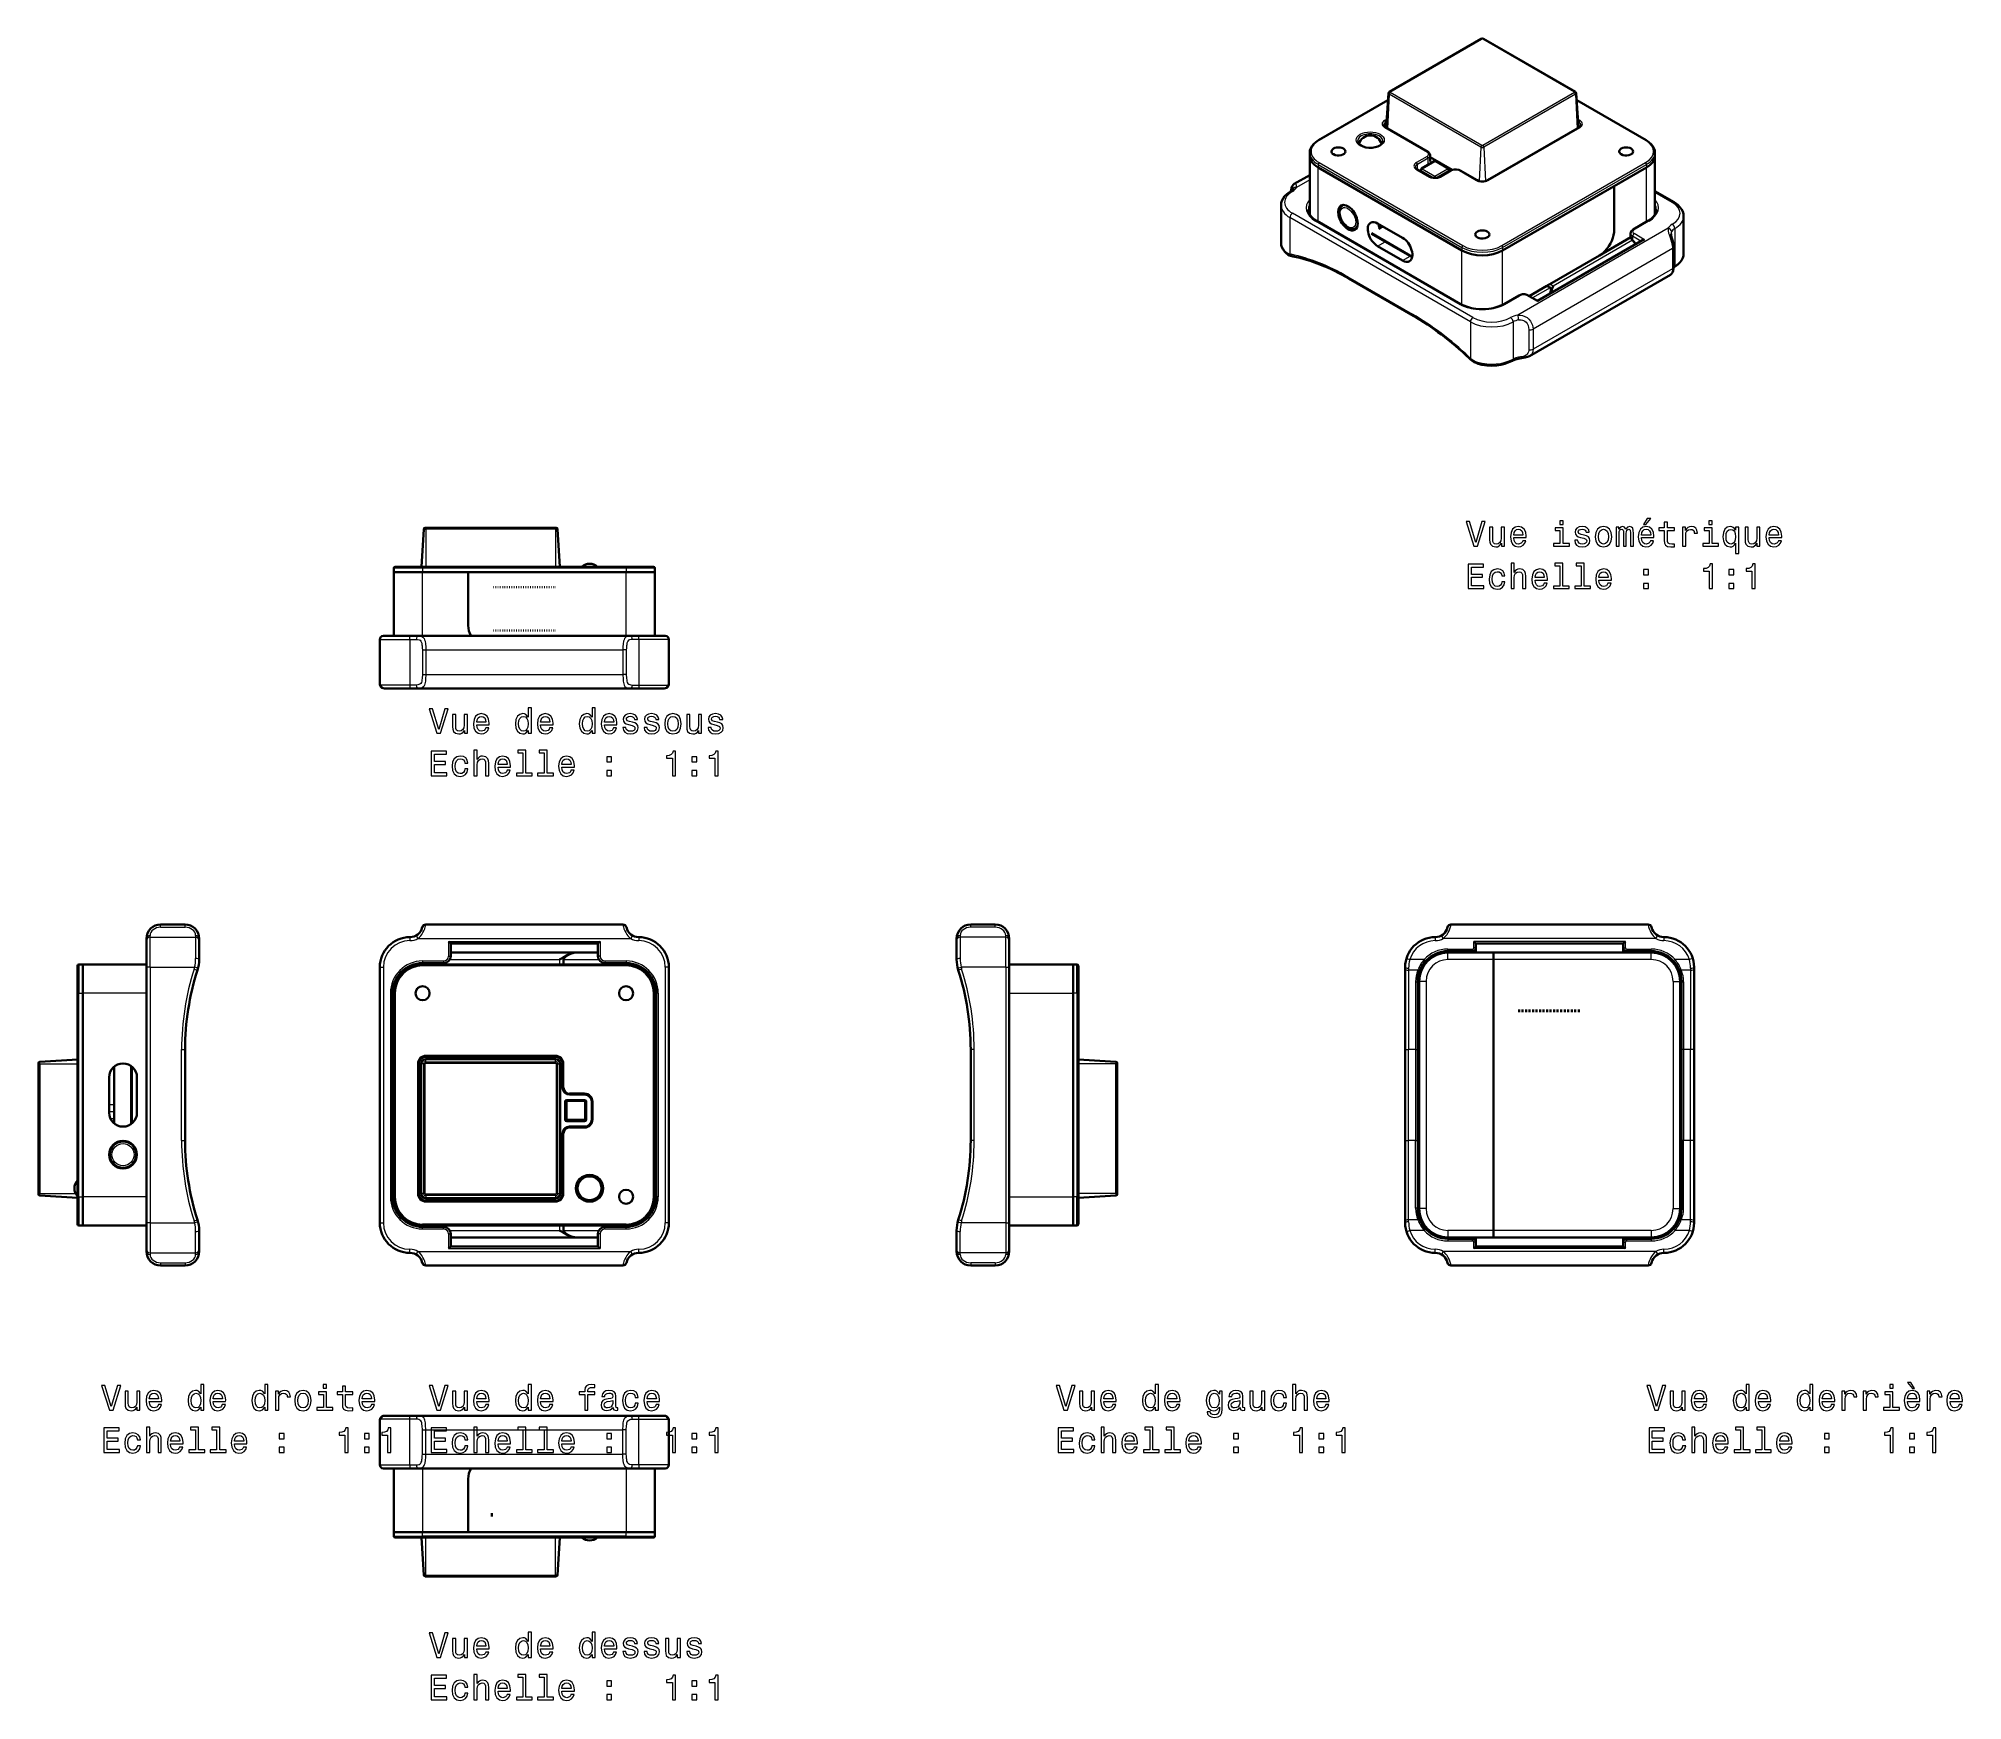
# Model space of a CAD drawing. Extents: x 525 to 800, y 334 to 571.
import ezdxf

# ---------------------------------------------------------------- set-up
doc = ezdxf.new("R2010")
doc.units = 0

msp = doc.modelspace()

# ---------------------------------------------------------------- linework, layer by layer
at = {"color": 7, "lineweight": 35, "ltscale": 0.37763}
for p, q in [((717.82, 563.5), (730.9, 571.06)), ((731.25, 571.06), (744.33, 563.5)), ((731.82, 550.89), (744.9, 558.44))]:
    msp.add_line(p, q, dxfattribs=at)
at = {"color": 7, "lineweight": 13, "ltscale": 0.377629}
for p, q in [((717.92, 563.49), (731, 571.05)), ((731, 555.85), (717.92, 563.41)), ((731.92, 550.88), (745, 558.43))]:
    msp.add_line(p, q, dxfattribs=at)
at = {"color": 7, "lineweight": 13, "ltscale": 0.37763}
for p, q in [((731.15, 571.05), (744.23, 563.49)), ((730.86, 555.62), (717.77, 563.17)), ((744.23, 563.41), (731.15, 555.85)), ((744.37, 563.17), (731.29, 555.62))]:
    msp.add_line(p, q, dxfattribs=at)
at = {"color": 7, "lineweight": 35, "ltscale": 0.286223}
for p, q in [((707.71, 556.6), (717.62, 562.33)), ((754.43, 556.6), (744.52, 562.33))]:
    msp.add_line(p, q, dxfattribs=at)
at = {"color": 7, "lineweight": 35, "ltscale": 0.123667}
for p, q in [((717.68, 563.3), (717.37, 558.36)), ((744.46, 563.3), (744.77, 558.36))]:
    msp.add_line(p, q, dxfattribs=at)
at = {"color": 7, "lineweight": 13, "ltscale": 0.122985}
for p, q in [((717.77, 563.17), (717.56, 558.26)), ((744.37, 563.17), (744.59, 558.26))]:
    msp.add_line(p, q, dxfattribs=at)
at = {"color": 7, "lineweight": 13, "ltscale": 0.283205}
for p, q in [((707.81, 556.59), (717.62, 562.26)), ((754.33, 556.59), (744.52, 562.26))]:
    msp.add_line(p, q, dxfattribs=at)
at = {"color": 7, "lineweight": 13, "ltscale": 0.008809}
for p, q in [((717.45, 559.58), (717.14, 559.41)), ((745, 559.41), (744.7, 559.58))]:
    msp.add_line(p, q, dxfattribs=at)
at = {"color": 7, "lineweight": 13, "ltscale": 0.174526}
msp.add_line((717.14, 558.43), (723.19, 554.94), dxfattribs=at)
at = {"color": 7, "lineweight": 35, "ltscale": 0.174527}
msp.add_line((717.24, 558.44), (723.29, 554.95), dxfattribs=at)
at = {"color": 7, "lineweight": 13, "ltscale": 0.004098}
msp.add_line((717.42, 559.25), (717.28, 559.16), dxfattribs=at)
at = {"color": 7, "lineweight": 13, "ltscale": 0.018721}
for p, q in [((717.28, 558.41), (717.28, 559.16)), ((744.86, 558.41), (744.86, 559.16))]:
    msp.add_line(p, q, dxfattribs=at)
at = {"color": 7, "lineweight": 13, "ltscale": 0.004097}
msp.add_line((744.86, 559.16), (744.72, 559.25), dxfattribs=at)
at = {"color": 7, "lineweight": 35, "ltscale": 0.011226}
for p, q in [((706.46, 554.39), (706.46, 554.84)), ((755.68, 554.39), (755.68, 554.84))]:
    msp.add_line(p, q, dxfattribs=at)
at = {"color": 7, "lineweight": 35, "ltscale": 0.209302}
for p, q in [((706.46, 554.39), (706.46, 546.01)), ((755.68, 554.39), (755.68, 546.01))]:
    msp.add_line(p, q, dxfattribs=at)
at = {"color": 7, "lineweight": 13, "ltscale": 0.043888}
msp.add_line((723.19, 554.28), (721.67, 553.41), dxfattribs=at)
at = {"color": 7, "lineweight": 35, "ltscale": 0.021841}
msp.add_line((723.62, 553.57), (723.62, 554.45), dxfattribs=at)
at = {"color": 7, "lineweight": 35, "ltscale": 0.091158}
msp.add_line((726.78, 552.36), (723.62, 554.18), dxfattribs=at)
at = {"color": 7, "lineweight": 13, "ltscale": 0.121542}
for p, q in [((730.86, 555.62), (730.64, 550.76)), ((731.29, 555.62), (731.5, 550.76))]:
    msp.add_line(p, q, dxfattribs=at)
at = {"color": 7, "lineweight": 35, "ltscale": 0.063616}
msp.add_line((706.46, 551.63), (704.26, 550.36), dxfattribs=at)
at = {"color": 7, "lineweight": 13, "ltscale": 0.011227}
for p, q in [((707.67, 553.16), (707.67, 552.71)), ((754.48, 553.16), (754.48, 552.71))]:
    msp.add_line(p, q, dxfattribs=at)
at = {"color": 7, "lineweight": 13}
for p, q in [((707.67, 553.16), (728.17, 541.32)), ((707.81, 553.41), (728.31, 541.57)), ((733.83, 541.57), (754.33, 553.41)), ((733.97, 541.32), (754.48, 553.16)), ((729.73, 531.32), (703.99, 546.18)), ((729.37, 530.71), (703.64, 545.57)), ((727.82, 533.24), (707.31, 545.08)), ((757.56, 544.04), (736.12, 531.66)), ((758.19, 541.14), (738.32, 529.67)), ((758.19, 538.28), (738.32, 526.81)), ((609, 495.59), (580, 495.59)), ((580.45, 483.94), (608.56, 483.94)), ((580.45, 480.44), (608.56, 480.44)), ((579.34, 442.8), (609.66, 442.8)), ((583.7, 442.4), (605.3, 442.4)), ((755.82, 442.8), (725.49, 442.8)), ((751.46, 442.4), (729.86, 442.4)), ((609, 438.9), (580, 438.9)), ((732.63, 439.8), (732.63, 401.2)), ((755.16, 439.8), (732.66, 439.8)), ((541.14, 438.7), (541.14, 402.3)), ((574.4, 438.7), (574.4, 402.3)), ((614.6, 438.7), (614.6, 402.3)), ((663.13, 438.7), (663.13, 402.3)), ((723.06, 436.7), (723.06, 404.3)), ((758.26, 436.7), (758.26, 404.3)), ((530.99, 406), (530.99, 435)), ((575.4, 435), (575.4, 406)), ((576.1, 435), (576.1, 406)), ((612.9, 406), (612.9, 435)), ((613.6, 435), (613.6, 406)), ((673.28, 435), (673.28, 406)), ((609, 402.1), (580, 402.1)), ((755.16, 401.2), (732.66, 401.2)), ((579.34, 398.2), (609.66, 398.2)), ((583.7, 398.6), (605.3, 398.6)), ((755.82, 398.2), (725.49, 398.2)), ((751.46, 398.6), (729.86, 398.6)), ((580.45, 372.78), (608.56, 372.78)), ((580.45, 369.28), (608.56, 369.28)), ((609, 357.63), (580, 357.63))]:
    msp.add_line(p, q, dxfattribs=at)
at = {"color": 7, "lineweight": 35}
for p, q in [((707.67, 552.71), (728.17, 540.87)), ((728.17, 540.87), (707.67, 552.71)), ((733.97, 540.87), (754.48, 552.71)), ((727.97, 533.25), (707.46, 545.09)), ((737.8, 525.83), (757.88, 537.43)), ((609, 495.79), (580, 495.79)), ((609, 495.04), (580, 495.04)), ((609, 495.04), (586.5, 495.04)), ((579.34, 485.94), (609.66, 485.94)), ((579.34, 478.44), (609.66, 478.44)), ((580.45, 444.8), (608.56, 444.8)), ((754.71, 444.8), (726.6, 444.8)), ((584, 442.1), (605, 442.1)), ((751.16, 442.1), (730.16, 442.1)), ((609, 439.1), (580, 439.1)), ((755.16, 440.8), (732.66, 440.8)), ((732.66, 439.8), (732.66, 401.2)), ((732.66, 439.8), (732.66, 401.2)), ((540.64, 438.7), (540.64, 402.3)), ((573.9, 438.7), (573.9, 402.3)), ((615.1, 438.7), (615.1, 402.3)), ((663.63, 438.7), (663.63, 402.3)), ((722.06, 436.7), (722.06, 404.3)), ((759.26, 436.7), (759.26, 404.3)), ((530.79, 406), (530.79, 435)), ((531.54, 406), (531.54, 435)), ((531.54, 435), (531.54, 406)), ((575.7, 435), (575.7, 406)), ((575.9, 435), (575.9, 406)), ((575.9, 435), (575.9, 406)), ((613.1, 406), (613.1, 435)), ((613.3, 435), (613.3, 406)), ((672.73, 435), (672.73, 406)), ((672.73, 435), (672.73, 406)), ((673.48, 435), (673.48, 406)), ((722.06, 413.58), (722.06, 435)), ((609, 401.9), (580, 401.9)), ((609, 401.9), (586.5, 401.9)), ((584, 398.9), (605, 398.9)), ((751.16, 398.9), (730.16, 398.9)), ((755.16, 400.2), (732.66, 400.2)), ((580.45, 396.2), (608.56, 396.2)), ((754.71, 396.2), (726.6, 396.2)), ((579.34, 374.78), (609.66, 374.78)), ((579.34, 367.28), (609.66, 367.28)), ((609, 358.18), (580, 358.18)), ((609, 357.43), (580, 357.43)), ((609, 358.18), (586.5, 358.18))]:
    msp.add_line(p, q, dxfattribs=at)
at = {"color": 7, "lineweight": 13, "ltscale": 0.193422}
for p, q in [((707.67, 544.98), (707.67, 552.71)), ((754.48, 544.98), (754.48, 552.71))]:
    msp.add_line(p, q, dxfattribs=at)
at = {"color": 7, "lineweight": 13, "ltscale": 0.052052}
for p, q in [((721.67, 552.43), (723.47, 551.39)), ((726.12, 552.54), (724.32, 553.58)), ((724.32, 551.49), (726.12, 552.53))]:
    msp.add_line(p, q, dxfattribs=at)
at = {"color": 7, "lineweight": 35, "ltscale": 0.052051}
msp.add_line((721.77, 552.44), (723.57, 551.4), dxfattribs=at)
at = {"color": 7, "lineweight": 13, "ltscale": 0.043887}
for p, q in [((723.33, 554.04), (721.81, 553.16)), ((725.17, 551.39), (726.69, 552.26))]:
    msp.add_line(p, q, dxfattribs=at)
at = {"color": 7, "lineweight": 13, "ltscale": 0.018723}
msp.add_line((721.81, 552.41), (721.81, 553.16), dxfattribs=at)
at = {"color": 7, "lineweight": 35, "ltscale": 0.006277}
for p, q in [((722.31, 552.38), (722.29, 552.13)), ((726.33, 552.38), (726.34, 552.13))]:
    msp.add_line(p, q, dxfattribs=at)
at = {"color": 7, "lineweight": 13, "ltscale": 0.005036}
for p, q in [((722.37, 552.29), (722.36, 552.09)), ((726.27, 552.29), (726.28, 552.09))]:
    msp.add_line(p, q, dxfattribs=at)
at = {"color": 7, "lineweight": 13, "ltscale": 0.052051}
for p, q in [((722.37, 552.29), (724.17, 551.25)), ((722.51, 552.54), (724.31, 553.58)), ((722.51, 552.53), (724.31, 551.49)), ((724.46, 551.25), (726.27, 552.29))]:
    msp.add_line(p, q, dxfattribs=at)
at = {"color": 7, "lineweight": 35, "ltscale": 0.052053}
msp.add_line((722.41, 552.55), (724.21, 553.59), dxfattribs=at)
at = {"color": 7, "lineweight": 13, "ltscale": 0.02184}
msp.add_line((723.33, 553.17), (723.33, 554.04), dxfattribs=at)
at = {"color": 7, "lineweight": 35, "ltscale": 0.052052}
msp.add_line((726.22, 552.55), (724.42, 553.59), dxfattribs=at)
at = {"color": 7, "lineweight": 35, "ltscale": 0.043887}
msp.add_line((725.07, 551.4), (726.59, 552.27), dxfattribs=at)
at = {"color": 7, "lineweight": 13, "ltscale": 0.069402}
msp.add_line((727.82, 552.26), (730.22, 550.88), dxfattribs=at)
at = {"color": 7, "lineweight": 35, "ltscale": 0.069403}
msp.add_line((727.92, 552.27), (730.32, 550.89), dxfattribs=at)
at = {"color": 7, "lineweight": 35, "ltscale": 0.132681}
msp.add_line((749.88, 550.06), (754.48, 552.71), dxfattribs=at)
at = {"color": 7, "lineweight": 13, "ltscale": 0.054419}
msp.add_line((706.46, 550.96), (704.58, 549.87), dxfattribs=at)
at = {"color": 7, "lineweight": 13, "ltscale": 0.000707141}
msp.add_line((724.17, 551.25), (724.17, 551.23), dxfattribs=at)
at = {"color": 7, "lineweight": 13, "ltscale": 0.000707208}
msp.add_line((724.46, 551.25), (724.46, 551.23), dxfattribs=at)
at = {"color": 7, "lineweight": 35, "ltscale": 0.459278}
msp.add_line((733.97, 540.87), (749.88, 550.06), dxfattribs=at)
at = {"color": 7, "lineweight": 35, "ltscale": 0.155135}
msp.add_line((749.88, 550.06), (749.88, 543.85), dxfattribs=at)
msp.add_line((749.88, 550.06), (749.88, 543.85), dxfattribs=at)
at = {"color": 7, "lineweight": 35, "ltscale": 0.078696}
msp.add_line((755.68, 549.33), (758.4, 547.76), dxfattribs=at)
at = {"color": 7, "lineweight": 13, "ltscale": 0.07148}
msp.add_line((758.15, 547.73), (755.68, 549.16), dxfattribs=at)
at = {"color": 7, "lineweight": 35, "ltscale": 0.132687}
msp.add_line((702.38, 542.02), (702.38, 547.32), dxfattribs=at)
at = {"color": 7, "lineweight": 35, "ltscale": 0.002855}
msp.add_line((711.28, 547.38), (711.18, 547.32), dxfattribs=at)
at = {"color": 7, "lineweight": 35, "ltscale": 0.00243}
msp.add_line((755.68, 546.23), (755.76, 546.17), dxfattribs=at)
at = {"color": 7, "lineweight": 35, "ltscale": 0.000408309}
msp.add_line((755.83, 546.36), (755.82, 546.37), dxfattribs=at)
at = {"color": 7, "lineweight": 13, "ltscale": 0.129861}
for p, q in [((703.64, 545.57), (703.64, 540.37)), ((729.37, 530.71), (729.37, 525.51))]:
    msp.add_line(p, q, dxfattribs=at)
at = {"color": 7, "lineweight": 35, "ltscale": 0.002854}
msp.add_line((713.16, 544.11), (713.06, 544.05), dxfattribs=at)
at = {"color": 7, "lineweight": 35, "ltscale": 0.167708}
msp.add_line((715.27, 543.35), (721.08, 539.99), dxfattribs=at)
at = {"color": 7, "lineweight": 35, "ltscale": 0.167301}
msp.add_line((721.07, 539.92), (715.27, 543.27), dxfattribs=at)
at = {"color": 7, "lineweight": 35, "ltscale": 0.102675}
for p, q in [((716.14, 544.74), (719.7, 542.69)), ((719.7, 539.45), (716.14, 541.5))]:
    msp.add_line(p, q, dxfattribs=at)
at = {"color": 7, "lineweight": 13, "ltscale": 0.008436}
msp.add_line((716.18, 544.38), (716.48, 544.55), dxfattribs=at)
at = {"color": 7, "lineweight": 35, "ltscale": 0.012095}
msp.add_line((716.22, 544.21), (716.64, 544.45), dxfattribs=at)
at = {"color": 7, "lineweight": 35, "ltscale": 0.017762}
msp.add_line((716.91, 544.3), (716.3, 543.94), dxfattribs=at)
at = {"color": 7, "lineweight": 35, "ltscale": 0.010335}
msp.add_line((752.2, 543.32), (752.2, 542.91), dxfattribs=at)
at = {"color": 7, "lineweight": 35, "ltscale": 0.061236}
for p, q in [((752.56, 543.87), (754.68, 545.09)), ((734.17, 533.25), (736.3, 534.48))]:
    msp.add_line(p, q, dxfattribs=at)
at = {"color": 7, "lineweight": 13, "ltscale": 0.061238}
msp.add_line((754.83, 545.08), (752.71, 543.85), dxfattribs=at)
at = {"color": 7, "lineweight": 13, "ltscale": 0.042866}
for p, q in [((754.19, 542.42), (752.71, 543.28)), ((738.92, 533.61), (737.43, 534.46))]:
    msp.add_line(p, q, dxfattribs=at)
at = {"color": 7, "lineweight": 13, "ltscale": 0.132681}
for p, q in [((758.51, 544.02), (758.51, 538.71)), ((735.46, 530.71), (735.46, 525.4))]:
    msp.add_line(p, q, dxfattribs=at)
at = {"color": 7, "lineweight": 35, "ltscale": 0.132674}
msp.add_line((759.77, 540.47), (759.77, 545.77), dxfattribs=at)
at = {"color": 7, "lineweight": 13, "ltscale": 0.031567}
msp.add_line((716.14, 541.5), (717.23, 542.13), dxfattribs=at)
at = {"color": 7, "lineweight": 13, "ltscale": 0.011226}
for p, q in [((728.17, 541.32), (728.17, 540.87)), ((733.97, 541.32), (733.97, 540.87))]:
    msp.add_line(p, q, dxfattribs=at)
at = {"color": 7, "lineweight": 13, "ltscale": 0.193239}
for p, q in [((728.17, 533.14), (728.17, 540.87)), ((733.97, 533.14), (733.97, 540.87))]:
    msp.add_line(p, q, dxfattribs=at)
at = {"color": 7, "lineweight": 13, "ltscale": 0.440908}
msp.add_line((754.19, 542.42), (738.92, 533.61), dxfattribs=at)
at = {"color": 7, "lineweight": 35, "ltscale": 0.432248}
msp.add_line((738.92, 533.71), (753.89, 542.35), dxfattribs=at)
at = {"color": 7, "lineweight": 13, "ltscale": 0.32572}
msp.add_line((752.47, 542.33), (741.18, 535.81), dxfattribs=at)
at = {"color": 7, "lineweight": 35, "ltscale": 0.014547}
msp.add_line((747.76, 540.18), (748.26, 540.47), dxfattribs=at)
at = {"color": 7, "lineweight": 35, "ltscale": 0.114252}
msp.add_line((748.26, 540.47), (752.22, 542.76), dxfattribs=at)
at = {"color": 7, "lineweight": 13, "ltscale": 0.01174}
msp.add_line((752.5, 542.91), (752.5, 542.45), dxfattribs=at)
at = {"color": 7, "lineweight": 13, "ltscale": 0.034206}
msp.add_line((753.68, 542.23), (752.5, 542.91), dxfattribs=at)
at = {"color": 7, "lineweight": 13, "ltscale": 0.071443}
for p, q in [((758.19, 541.14), (758.19, 538.28)), ((737.69, 529.63), (737.69, 526.77)), ((738.32, 529.67), (738.32, 526.81))]:
    msp.add_line(p, q, dxfattribs=at)
at = {"color": 7, "lineweight": 35, "ltscale": 0.071443}
msp.add_line((758.34, 541.35), (758.34, 538.49), dxfattribs=at)
at = {"color": 7, "lineweight": 13, "ltscale": 0.031568}
msp.add_line((719.7, 539.45), (720.79, 540.08), dxfattribs=at)
at = {"color": 7, "lineweight": 35, "ltscale": 0.204125}
msp.add_line((747.76, 540.18), (740.69, 536.1), dxfattribs=at)
at = {"color": 7, "lineweight": 35, "ltscale": 0.001906}
msp.add_line((758.4, 538.48), (758.34, 538.44), dxfattribs=at)
at = {"color": 7, "lineweight": 13, "ltscale": 0.265361}
msp.add_line((711.91, 537.12), (721.1, 531.81), dxfattribs=at)
at = {"color": 7, "lineweight": 35, "ltscale": 0.265362}
msp.add_line((712.01, 536.89), (721.2, 531.58), dxfattribs=at)
at = {"color": 7, "lineweight": 35, "ltscale": 0.07299}
msp.add_line((737.73, 534.39), (740.26, 535.85), dxfattribs=at)
at = {"color": 7, "lineweight": 13, "ltscale": 0.07299}
msp.add_line((740.76, 535.57), (738.23, 534.11), dxfattribs=at)
at = {"color": 7, "lineweight": 13, "ltscale": 0.014289}
for p, q in [((740.26, 535.85), (740.76, 535.57)), ((741.18, 535.81), (740.69, 536.1))]:
    msp.add_line(p, q, dxfattribs=at)
at = {"color": 7, "lineweight": 35, "ltscale": 0.014289}
msp.add_line((740.28, 535.85), (740.77, 535.57), dxfattribs=at)
at = {"color": 7, "lineweight": 13, "ltscale": 0.061237}
msp.add_line((736.45, 534.46), (734.32, 533.24), dxfattribs=at)
at = {"color": 7, "lineweight": 35, "ltscale": 0.038536}
msp.add_line((738.92, 533.71), (737.59, 534.48), dxfattribs=at)
at = {"color": 7, "lineweight": 35, "ltscale": 0.002536}
msp.add_line((738.92, 533.71), (738.92, 533.61), dxfattribs=at)
at = {"color": 7, "lineweight": 35, "ltscale": 0.134196}
for p, q in [((580.15, 501.15), (579.86, 495.79)), ((599.25, 501.15), (599.54, 495.79)), ((525.43, 425.25), (530.79, 425.54)), ((678.84, 425.25), (673.48, 425.54)), ((525.43, 406.15), (530.79, 405.86)), ((678.84, 406.15), (673.48, 405.86)), ((580.15, 352.07), (579.86, 357.43)), ((599.25, 352.07), (599.54, 357.43))]:
    msp.add_line(p, q, dxfattribs=at)
at = {"color": 7, "lineweight": 13, "ltscale": 0.00762}
for p, q in [((580.15, 501.15), (580.45, 501.15)), ((525.43, 424.95), (525.43, 425.25)), ((678.84, 425.25), (678.84, 424.95)), ((580.45, 352.07), (580.15, 352.07))]:
    msp.add_line(p, q, dxfattribs=at)
at = {"color": 7, "lineweight": 35, "ltscale": 0.002628}
for p, q in [((580.34, 501.34), (580.45, 501.34)), ((598.95, 501.34), (599.06, 501.34)), ((525.24, 424.95), (525.24, 425.06)), ((679.03, 425.06), (679.03, 424.95)), ((525.24, 406.34), (525.24, 406.45)), ((679.03, 406.45), (679.03, 406.34)), ((580.45, 351.88), (580.34, 351.88)), ((599.06, 351.88), (598.95, 351.88))]:
    msp.add_line(p, q, dxfattribs=at)
at = {"color": 7, "lineweight": 35, "ltscale": 0.4625}
for p, q in [((598.95, 501.34), (580.45, 501.34)), ((598.95, 425.95), (580.45, 425.95)), ((580.45, 425.6), (598.95, 425.6)), ((525.24, 424.95), (525.24, 406.45)), ((579.45, 424.95), (579.45, 406.45)), ((579.8, 406.45), (579.8, 424.95)), ((599.6, 424.95), (599.6, 406.45)), ((679.03, 406.45), (679.03, 424.95)), ((598.95, 405.8), (580.45, 405.8)), ((580.45, 405.45), (598.95, 405.45)), ((580.45, 351.88), (598.95, 351.88))]:
    msp.add_line(p, q, dxfattribs=at)
at = {"color": 7, "lineweight": 13, "ltscale": 0.004739}
for p, q in [((580.45, 501.34), (580.45, 501.15)), ((598.95, 501.34), (598.95, 501.15)), ((580.45, 351.88), (580.45, 352.07)), ((598.95, 351.88), (598.95, 352.07))]:
    msp.add_line(p, q, dxfattribs=at)
at = {"color": 7, "lineweight": 13, "ltscale": 0.4625}
for p, q in [((598.95, 501.15), (580.45, 501.15)), ((598.95, 426.15), (580.45, 426.15)), ((580.45, 425.25), (598.95, 425.25)), ((525.43, 424.95), (525.43, 406.45)), ((579.25, 424.95), (579.25, 406.45)), ((580.15, 406.45), (580.15, 424.95)), ((580.34, 406.45), (580.34, 424.95)), ((580.45, 425.06), (598.95, 425.06)), ((599.06, 424.95), (599.06, 406.45)), ((599.25, 424.95), (599.25, 406.45)), ((678.84, 406.45), (678.84, 424.95)), ((598.95, 406.34), (580.45, 406.34)), ((598.95, 406.15), (580.45, 406.15)), ((580.45, 405.25), (598.95, 405.25)), ((580.45, 352.07), (598.95, 352.07))]:
    msp.add_line(p, q, dxfattribs=at)
at = {"color": 7, "lineweight": 13, "ltscale": 0.134012}
for p, q in [((580.45, 501.15), (580.45, 495.79)), ((598.95, 501.15), (598.95, 495.79)), ((525.43, 424.95), (530.79, 424.95)), ((678.84, 424.95), (673.48, 424.95)), ((678.84, 406.45), (673.48, 406.45)), ((580.45, 352.07), (580.45, 357.43)), ((598.95, 352.07), (598.95, 357.43))]:
    msp.add_line(p, q, dxfattribs=at)
at = {"color": 7, "lineweight": 13, "ltscale": 0.007622}
for p, q in [((598.95, 501.15), (599.25, 501.15)), ((599.25, 352.07), (598.95, 352.07))]:
    msp.add_line(p, q, dxfattribs=at)
at = {"color": 7, "lineweight": 13, "ltscale": 0.102499}
for p, q in [((580, 495.59), (575.9, 495.59)), ((575.9, 357.63), (580, 357.63))]:
    msp.add_line(p, q, dxfattribs=at)
at = {"color": 7, "lineweight": 35, "ltscale": 0.01375}
for p, q in [((575.9, 495.59), (575.9, 495.04)), ((613.1, 495.59), (613.1, 495.04)), ((530.99, 439.1), (531.54, 439.1)), ((673.28, 439.1), (672.73, 439.1)), ((530.99, 401.9), (531.54, 401.9)), ((673.28, 401.9), (672.73, 401.9)), ((575.9, 357.63), (575.9, 358.18)), ((613.1, 357.63), (613.1, 358.18))]:
    msp.add_line(p, q, dxfattribs=at)
at = {"color": 7, "lineweight": 35, "ltscale": 0.102499}
for p, q in [((580, 495.04), (575.9, 495.04)), ((580, 495.04), (575.9, 495.04)), ((575.9, 358.18), (580, 358.18)), ((575.9, 358.18), (580, 358.18))]:
    msp.add_line(p, q, dxfattribs=at)
at = {"color": 7, "lineweight": 35, "ltscale": 0.2275}
for p, q in [((575.9, 485.94), (575.9, 495.04)), ((613.1, 485.94), (613.1, 495.04)), ((575.9, 367.28), (575.9, 358.18)), ((613.1, 367.28), (613.1, 358.18))]:
    msp.add_line(p, q, dxfattribs=at)
at = {"color": 7, "lineweight": 35, "ltscale": 0.097499}
for p, q in [((580, 495.79), (576.1, 495.79)), ((576.1, 357.43), (580, 357.43))]:
    msp.add_line(p, q, dxfattribs=at)
at = {"color": 7, "lineweight": 13, "ltscale": 0.005}
for p, q in [((580, 495.79), (580, 495.59)), ((609, 495.79), (609, 495.59)), ((580, 438.9), (580, 439.1)), ((609, 438.9), (609, 439.1)), ((729.66, 440.8), (729.66, 441)), ((751.66, 440.8), (751.66, 441)), ((721.86, 436.7), (722.06, 436.7)), ((759.46, 436.7), (759.26, 436.7)), ((530.79, 435), (530.99, 435)), ((576.1, 435), (575.9, 435)), ((612.9, 435), (613.1, 435)), ((673.48, 435), (673.28, 435)), ((580.45, 426.15), (580.45, 425.95)), ((598.95, 426.15), (598.95, 425.95)), ((579.25, 424.95), (579.45, 424.95)), ((600.15, 424.95), (599.95, 424.95)), ((600.15, 421.55), (599.95, 421.55)), ((600.95, 420.75), (600.95, 420.55)), ((603.1, 420.75), (603.1, 420.55)), ((604.3, 419.55), (604.1, 419.55)), ((604.3, 417), (604.1, 417)), ((600.15, 415), (599.95, 415)), ((600.95, 415.8), (600.95, 416)), ((603.1, 415.8), (603.1, 416)), ((530.79, 406), (530.99, 406)), ((576.1, 406), (575.9, 406)), ((579.25, 406.45), (579.45, 406.45)), ((600.15, 406.45), (599.95, 406.45)), ((612.9, 406), (613.1, 406)), ((673.48, 406), (673.28, 406)), ((580.45, 405.25), (580.45, 405.45)), ((598.95, 405.25), (598.95, 405.45)), ((721.86, 404.3), (722.06, 404.3)), ((759.46, 404.3), (759.26, 404.3)), ((580, 402.1), (580, 401.9)), ((609, 402.1), (609, 401.9)), ((729.66, 400.2), (729.66, 400)), ((751.66, 400.2), (751.66, 400)), ((580, 357.43), (580, 357.63)), ((609, 357.43), (609, 357.63))]:
    msp.add_line(p, q, dxfattribs=at)
at = {"color": 7, "lineweight": 13, "ltscale": 0.01375}
for p, q in [((580, 495.59), (580, 495.04)), ((609, 495.59), (609, 495.04)), ((530.99, 435), (531.54, 435)), ((673.28, 435), (672.73, 435)), ((530.99, 406), (531.54, 406)), ((673.28, 406), (672.73, 406)), ((580, 357.63), (580, 358.18)), ((609, 357.63), (609, 358.18))]:
    msp.add_line(p, q, dxfattribs=at)
at = {"color": 7, "lineweight": 13, "ltscale": 0.227499}
for p, q in [((580, 485.94), (580, 495.04)), ((609, 485.94), (609, 495.04)), ((540.64, 435), (531.54, 435)), ((663.63, 435), (672.73, 435)), ((540.64, 406), (531.54, 406)), ((663.63, 406), (672.73, 406))]:
    msp.add_line(p, q, dxfattribs=at)
at = {"color": 7, "lineweight": 35, "ltscale": 0.1625}
for p, q in [((586.5, 495.04), (580, 495.04)), ((721.86, 420.5), (721.86, 427)), ((759.46, 420.5), (759.46, 427)), ((721.86, 420.5), (721.86, 414)), ((759.46, 420.5), (759.46, 414)), ((586.5, 401.9), (580, 401.9)), ((586.5, 358.18), (580, 358.18))]:
    msp.add_line(p, q, dxfattribs=at)
at = {"color": 7, "lineweight": 35, "ltscale": 0.19}
for p, q in [((586.5, 495.04), (586.5, 487.44)), ((586.5, 495.04), (586.5, 487.44)), ((586.5, 358.18), (586.5, 365.78)), ((586.5, 358.18), (586.5, 365.78))]:
    msp.add_line(p, q, dxfattribs=at)
at = {"color": 7, "lineweight": 35, "ltscale": 0.097501}
for p, q in [((612.9, 495.79), (609, 495.79)), ((609, 357.43), (612.9, 357.43))]:
    msp.add_line(p, q, dxfattribs=at)
at = {"color": 7, "lineweight": 13, "ltscale": 0.102501}
for p, q in [((613.1, 495.59), (609, 495.59)), ((609, 357.63), (613.1, 357.63))]:
    msp.add_line(p, q, dxfattribs=at)
at = {"color": 7, "lineweight": 35, "ltscale": 0.102501}
for p, q in [((613.1, 495.04), (609, 495.04)), ((613.1, 495.04), (609, 495.04)), ((609, 358.18), (613.1, 358.18)), ((609, 358.18), (613.1, 358.18))]:
    msp.add_line(p, q, dxfattribs=at)
at = {"color": 7, "lineweight": 35, "ltscale": 0.001375}
for p, q in [((590.15, 492.89), (590.1, 492.89)), ((590.41, 492.89), (590.35, 492.89)), ((590.65, 492.89), (590.6, 492.89)), ((590.91, 492.89), (590.85, 492.89)), ((591.15, 492.89), (591.1, 492.89)), ((591.41, 492.89), (591.35, 492.89)), ((591.65, 492.89), (591.6, 492.89)), ((591.91, 492.89), (591.85, 492.89)), ((592.15, 492.89), (592.1, 492.89)), ((592.41, 492.89), (592.35, 492.89)), ((592.65, 492.89), (592.6, 492.89)), ((592.91, 492.89), (592.85, 492.89)), ((593.15, 492.89), (593.1, 492.89)), ((593.41, 492.89), (593.35, 492.89)), ((593.65, 492.89), (593.6, 492.89)), ((593.91, 492.89), (593.85, 492.89)), ((594.15, 492.89), (594.1, 492.89)), ((594.41, 492.89), (594.35, 492.89)), ((594.65, 492.89), (594.6, 492.89)), ((594.91, 492.89), (594.85, 492.89)), ((595.15, 492.89), (595.1, 492.89)), ((595.41, 492.89), (595.35, 492.89)), ((595.65, 492.89), (595.6, 492.89)), ((595.91, 492.89), (595.85, 492.89)), ((596.15, 492.89), (596.1, 492.89)), ((596.41, 492.89), (596.35, 492.89)), ((596.65, 492.89), (596.6, 492.89)), ((596.91, 492.89), (596.85, 492.89)), ((597.15, 492.89), (597.1, 492.89)), ((597.41, 492.89), (597.35, 492.89)), ((597.65, 492.89), (597.6, 492.89)), ((597.91, 492.89), (597.85, 492.89)), ((598.15, 492.89), (598.1, 492.89)), ((598.41, 492.89), (598.35, 492.89)), ((598.65, 492.89), (598.6, 492.89)), ((598.91, 492.89), (598.85, 492.89)), ((590.15, 486.71), (590.1, 486.71)), ((590.41, 486.71), (590.35, 486.71)), ((590.65, 486.71), (590.6, 486.71)), ((590.91, 486.71), (590.85, 486.71)), ((591.15, 486.71), (591.1, 486.71)), ((591.41, 486.71), (591.35, 486.71)), ((591.65, 486.71), (591.6, 486.71)), ((591.91, 486.71), (591.85, 486.71)), ((592.15, 486.71), (592.1, 486.71)), ((592.41, 486.71), (592.35, 486.71)), ((592.65, 486.71), (592.6, 486.71)), ((592.91, 486.71), (592.85, 486.71)), ((593.15, 486.71), (593.1, 486.71)), ((593.41, 486.71), (593.35, 486.71)), ((593.65, 486.71), (593.6, 486.71)), ((593.91, 486.71), (593.85, 486.71)), ((594.15, 486.71), (594.1, 486.71)), ((594.41, 486.71), (594.35, 486.71)), ((594.65, 486.71), (594.6, 486.71)), ((594.91, 486.71), (594.85, 486.71)), ((595.15, 486.71), (595.1, 486.71)), ((595.41, 486.71), (595.35, 486.71)), ((595.65, 486.71), (595.6, 486.71)), ((595.91, 486.71), (595.85, 486.71)), ((596.15, 486.71), (596.1, 486.71)), ((596.41, 486.71), (596.35, 486.71)), ((596.65, 486.71), (596.6, 486.71)), ((596.91, 486.71), (596.85, 486.71)), ((597.15, 486.71), (597.1, 486.71)), ((597.41, 486.71), (597.35, 486.71)), ((597.65, 486.71), (597.6, 486.71)), ((597.91, 486.71), (597.85, 486.71)), ((598.15, 486.71), (598.1, 486.71)), ((598.41, 486.71), (598.35, 486.71)), ((598.65, 486.71), (598.6, 486.71)), ((598.91, 486.71), (598.85, 486.71))]:
    msp.add_line(p, q, dxfattribs=at)
at = {"color": 7, "lineweight": 35, "ltscale": 0.039626}
msp.add_line((613.1, 489.29), (613.1, 490.87), dxfattribs=at)
at = {"color": 7, "lineweight": 35, "ltscale": 0.039625}
msp.add_line((613.1, 487.7), (613.1, 489.29), dxfattribs=at)
at = {"color": 7, "lineweight": 35, "ltscale": 0.095}
for p, q in [((578.2, 485.94), (574.4, 485.94)), ((614.6, 485.94), (610.8, 485.94)), ((540.64, 442.5), (540.64, 438.7)), ((663.63, 438.7), (663.63, 442.5)), ((540.64, 402.3), (540.64, 398.5)), ((663.63, 398.5), (663.63, 402.3)), ((574.4, 367.28), (578.2, 367.28)), ((610.8, 367.28), (614.6, 367.28))]:
    msp.add_line(p, q, dxfattribs=at)
at = {"color": 7, "lineweight": 35, "ltscale": 0.028395}
for p, q in [((579.34, 485.94), (578.2, 485.94)), ((610.8, 485.94), (609.66, 485.94)), ((578.2, 478.44), (579.34, 478.44)), ((609.66, 478.44), (610.8, 478.44)), ((579.34, 374.78), (578.2, 374.78)), ((610.8, 374.78), (609.66, 374.78)), ((578.2, 367.28), (579.34, 367.28)), ((609.66, 367.28), (610.8, 367.28))]:
    msp.add_line(p, q, dxfattribs=at)
at = {"color": 7, "lineweight": 13, "ltscale": 0.0125}
for p, q in [((578.2, 485.44), (578.2, 485.94)), ((610.8, 485.44), (610.8, 485.94)), ((578.2, 478.94), (578.2, 478.44)), ((610.8, 478.94), (610.8, 478.44)), ((578.2, 443), (578.2, 442.5)), ((579.09, 443.23), (579.34, 442.8)), ((609.91, 443.23), (609.66, 442.8)), ((610.8, 443), (610.8, 442.5)), ((724.36, 443), (724.36, 442.5)), ((725.49, 442.8), (725.25, 443.23)), ((755.82, 442.8), (756.07, 443.23)), ((756.96, 443), (756.96, 442.5)), ((720.24, 439.95), (720.72, 439.81)), ((761.07, 439.95), (760.59, 439.81)), ((541.14, 438.7), (540.64, 438.7)), ((547.42, 438.43), (547.9, 438.28)), ((573.9, 438.7), (574.4, 438.7)), ((615.1, 438.7), (614.6, 438.7)), ((656.84, 438.43), (656.37, 438.28)), ((663.13, 438.7), (663.63, 438.7)), ((545.64, 427), (546.14, 427)), ((658.63, 427), (658.13, 427)), ((720.06, 427), (720.56, 427)), ((761.26, 427), (760.76, 427)), ((545.64, 414), (546.14, 414)), ((658.63, 414), (658.13, 414)), ((720.06, 414), (720.56, 414)), ((761.26, 414), (760.76, 414)), ((541.14, 402.3), (540.64, 402.3)), ((547.42, 402.57), (547.9, 402.72)), ((573.9, 402.3), (574.4, 402.3)), ((615.1, 402.3), (614.6, 402.3)), ((656.84, 402.57), (656.37, 402.72)), ((663.13, 402.3), (663.63, 402.3)), ((720.24, 401.05), (720.72, 401.19)), ((761.07, 401.05), (760.59, 401.19)), ((578.2, 398), (578.2, 398.5)), ((610.8, 398), (610.8, 398.5)), ((724.36, 398), (724.36, 398.5)), ((756.96, 398), (756.96, 398.5)), ((578.2, 374.28), (578.2, 374.78)), ((610.8, 374.28), (610.8, 374.78)), ((578.2, 367.78), (578.2, 367.28)), ((610.8, 367.78), (610.8, 367.28))]:
    msp.add_line(p, q, dxfattribs=at)
at = {"color": 7, "lineweight": 35, "ltscale": 0.159047}
for p, q in [((573.9, 485.44), (573.9, 479.08)), ((615.1, 485.44), (615.1, 479.08)), ((573.9, 367.78), (573.9, 374.15)), ((615.1, 367.78), (615.1, 374.15))]:
    msp.add_line(p, q, dxfattribs=at)
at = {"color": 7, "lineweight": 13, "ltscale": 0.1075}
for p, q in [((573.9, 485.44), (578.2, 485.44)), ((615.1, 485.44), (610.8, 485.44)), ((541.14, 438.7), (541.14, 443)), ((663.13, 438.7), (663.13, 443)), ((541.14, 402.3), (541.14, 398)), ((663.13, 402.3), (663.13, 398)), ((573.9, 367.78), (578.2, 367.78)), ((615.1, 367.78), (610.8, 367.78))]:
    msp.add_line(p, q, dxfattribs=at)
at = {"color": 7, "lineweight": 13, "ltscale": 0.1625}
for p, q in [((578.2, 485.44), (578.2, 478.94)), ((610.8, 485.44), (610.8, 478.94)), ((541.14, 443), (547.64, 443)), ((663.13, 443), (656.63, 443)), ((721.56, 427), (721.56, 420.5)), ((759.76, 427), (759.76, 420.5)), ((721.56, 420.5), (721.56, 414)), ((759.76, 420.5), (759.76, 414)), ((541.14, 398), (547.64, 398)), ((663.13, 398), (656.63, 398)), ((578.2, 367.78), (578.2, 374.28)), ((610.8, 367.78), (610.8, 374.28))]:
    msp.add_line(p, q, dxfattribs=at)
at = {"color": 7, "lineweight": 13, "ltscale": 0.022223}
for p, q in [((578.2, 485.44), (579.09, 485.44)), ((610.8, 485.44), (609.91, 485.44)), ((579.09, 478.94), (578.2, 478.94)), ((609.91, 478.94), (610.8, 478.94)), ((579.09, 374.28), (578.2, 374.28)), ((609.91, 374.28), (610.8, 374.28)), ((578.2, 367.78), (579.09, 367.78)), ((610.8, 367.78), (609.91, 367.78))]:
    msp.add_line(p, q, dxfattribs=at)
at = {"color": 7, "lineweight": 13, "ltscale": 0.0875}
for p, q in [((579.96, 483.94), (579.96, 480.44)), ((580.45, 483.94), (580.45, 480.44)), ((608.56, 483.94), (608.56, 480.44)), ((609.04, 483.94), (609.04, 480.44)), ((542.64, 444.41), (546.14, 444.41)), ((661.63, 444.41), (658.13, 444.41)), ((726.16, 441.3), (729.66, 441.3)), ((751.66, 441.3), (755.16, 441.3)), ((726.16, 399.7), (729.66, 399.7)), ((751.66, 399.7), (755.16, 399.7)), ((542.64, 396.59), (546.14, 396.59)), ((661.63, 396.59), (658.13, 396.59)), ((579.96, 369.28), (579.96, 372.78)), ((580.45, 369.28), (580.45, 372.78)), ((608.56, 369.28), (608.56, 372.78)), ((609.04, 369.28), (609.04, 372.78))]:
    msp.add_line(p, q, dxfattribs=at)
at = {"color": 7, "lineweight": 13, "ltscale": 0.012201}
for p, q in [((579.96, 483.94), (580.45, 483.94)), ((609.04, 483.94), (608.56, 483.94)), ((579.96, 480.44), (580.45, 480.44)), ((609.04, 480.44), (608.56, 480.44)), ((579.96, 372.78), (580.45, 372.78)), ((609.04, 372.78), (608.56, 372.78)), ((579.96, 369.28), (580.45, 369.28)), ((609.04, 369.28), (608.56, 369.28))]:
    msp.add_line(p, q, dxfattribs=at)
at = {"color": 7, "lineweight": 13, "ltscale": 0.102843}
for p, q in [((578.2, 478.94), (574.09, 478.94)), ((610.8, 478.94), (614.91, 478.94)), ((578.2, 374.28), (574.09, 374.28)), ((610.8, 374.28), (614.91, 374.28))]:
    msp.add_line(p, q, dxfattribs=at)
at = {"color": 7, "lineweight": 13, "ltscale": 0.000441127}
for p, q in [((574.55, 478.44), (574.56, 478.44)), ((614.45, 478.44), (614.44, 478.44))]:
    msp.add_line(p, q, dxfattribs=at)
at = {"color": 7, "lineweight": 35, "ltscale": 0.090884}
for p, q in [((574.56, 478.44), (578.2, 478.44)), ((610.8, 478.44), (614.44, 478.44)), ((578.2, 374.78), (574.56, 374.78)), ((614.44, 374.78), (610.8, 374.78))]:
    msp.add_line(p, q, dxfattribs=at)
at = {"color": 7, "lineweight": 13, "ltscale": 0.001288}
for p, q in [((576.56, 478.44), (576.61, 478.44)), ((612.44, 478.44), (612.39, 478.44))]:
    msp.add_line(p, q, dxfattribs=at)
at = {"color": 7, "lineweight": 35, "ltscale": 0.0875}
for p, q in [((542.64, 444.8), (546.14, 444.8)), ((661.63, 444.8), (658.13, 444.8)), ((726.16, 441), (729.66, 441)), ((755.16, 441), (751.66, 441)), ((726.16, 400), (729.66, 400)), ((755.16, 400), (751.66, 400)), ((542.64, 396.2), (546.14, 396.2)), ((661.63, 396.2), (658.13, 396.2))]:
    msp.add_line(p, q, dxfattribs=at)
at = {"color": 7, "lineweight": 13, "ltscale": 0.009782}
for p, q in [((542.64, 444.41), (542.64, 444.8)), ((546.14, 444.41), (546.14, 444.8)), ((658.13, 444.41), (658.13, 444.8)), ((661.63, 444.41), (661.63, 444.8))]:
    msp.add_line(p, q, dxfattribs=at)
at = {"color": 7, "lineweight": 35, "ltscale": 0.0075}
for p, q in [((540.64, 442.8), (540.64, 442.5)), ((548.14, 442.5), (548.14, 442.8)), ((656.13, 442.8), (656.13, 442.5)), ((663.63, 442.5), (663.63, 442.8)), ((540.64, 398.5), (540.64, 398.2)), ((548.14, 398.2), (548.14, 398.5)), ((656.13, 398.5), (656.13, 398.2)), ((663.63, 398.2), (663.63, 398.5))]:
    msp.add_line(p, q, dxfattribs=at)
at = {"color": 7, "lineweight": 13, "ltscale": 0.005869}
for p, q in [((541.14, 443), (541.14, 443.23)), ((547.64, 443.23), (547.64, 443)), ((656.63, 443.23), (656.63, 443)), ((663.13, 443), (663.13, 443.23)), ((541.14, 398), (541.14, 397.77)), ((547.64, 397.77), (547.64, 398)), ((656.63, 397.77), (656.63, 398)), ((663.13, 398), (663.13, 397.77))]:
    msp.add_line(p, q, dxfattribs=at)
at = {"color": 7, "lineweight": 13, "ltscale": 0.076205}
for p, q in [((547.64, 443), (547.64, 439.95)), ((656.63, 443), (656.63, 439.95)), ((547.64, 398), (547.64, 401.05)), ((656.63, 398), (656.63, 401.05))]:
    msp.add_line(p, q, dxfattribs=at)
at = {"color": 7, "lineweight": 35, "ltscale": 0.067344}
for p, q in [((548.14, 439.81), (548.14, 442.5)), ((656.13, 442.5), (656.13, 439.81)), ((548.14, 398.5), (548.14, 401.19)), ((656.13, 401.19), (656.13, 398.5))]:
    msp.add_line(p, q, dxfattribs=at)
at = {"color": 7, "lineweight": 13, "ltscale": 0.0525}
for p, q in [((583.7, 442.4), (583.7, 440.3)), ((605.3, 442.4), (605.3, 440.3))]:
    msp.add_line(p, q, dxfattribs=at)
at = {"color": 7, "lineweight": 35, "ltscale": 0.010606}
for p, q in [((584, 442.1), (583.7, 442.4)), ((751.16, 442.1), (751.46, 442.4)), ((584, 398.9), (583.7, 398.6)), ((751.16, 398.9), (751.46, 398.6))]:
    msp.add_line(p, q, dxfattribs=at)
at = {"color": 7, "lineweight": 35, "ltscale": 0.045}
for p, q in [((584, 442.1), (584, 440.3)), ((605, 442.1), (605, 440.3)), ((584, 400.7), (584, 398.9)), ((605, 400.7), (605, 398.9))]:
    msp.add_line(p, q, dxfattribs=at)
at = {"color": 7, "lineweight": 35, "ltscale": 0.010607}
for p, q in [((605, 442.1), (605.3, 442.4)), ((730.16, 442.1), (729.86, 442.4)), ((605, 398.9), (605.3, 398.6)), ((730.16, 398.9), (729.86, 398.6))]:
    msp.add_line(p, q, dxfattribs=at)
at = {"color": 7, "lineweight": 13, "ltscale": 0.0225}
for p, q in [((729.86, 441.5), (729.86, 442.4)), ((751.46, 441.5), (751.46, 442.4)), ((729.86, 398.6), (729.86, 399.5)), ((751.46, 398.6), (751.46, 399.5))]:
    msp.add_line(p, q, dxfattribs=at)
at = {"color": 7, "lineweight": 35, "ltscale": 0.015}
for p, q in [((730.16, 441.5), (730.16, 442.1)), ((751.16, 441.5), (751.16, 442.1)), ((730.16, 398.9), (730.16, 399.5)), ((751.16, 398.9), (751.16, 399.5))]:
    msp.add_line(p, q, dxfattribs=at)
at = {"color": 7, "lineweight": 35, "ltscale": 0.0975}
for p, q in [((530.79, 438.9), (530.79, 435)), ((673.48, 435), (673.48, 438.9)), ((530.79, 406), (530.79, 402.1)), ((673.48, 402.1), (673.48, 406))]:
    msp.add_line(p, q, dxfattribs=at)
at = {"color": 7, "lineweight": 13, "ltscale": 0.1025}
for p, q in [((530.99, 439.1), (530.99, 435)), ((673.28, 435), (673.28, 439.1)), ((530.99, 406), (530.99, 401.9)), ((673.28, 401.9), (673.28, 406))]:
    msp.add_line(p, q, dxfattribs=at)
at = {"color": 7, "lineweight": 35, "ltscale": 0.1025}
for p, q in [((531.54, 439.1), (531.54, 435)), ((531.54, 439.1), (531.54, 435)), ((672.73, 435), (672.73, 439.1)), ((672.73, 435), (672.73, 439.1)), ((531.54, 406), (531.54, 401.9)), ((531.54, 406), (531.54, 401.9)), ((672.73, 401.9), (672.73, 406)), ((672.73, 401.9), (672.73, 406))]:
    msp.add_line(p, q, dxfattribs=at)
at = {"color": 7, "lineweight": 35, "ltscale": 0.227499}
for p, q in [((540.64, 439.1), (531.54, 439.1)), ((663.63, 439.1), (672.73, 439.1)), ((540.64, 401.9), (531.54, 401.9)), ((663.63, 401.9), (672.73, 401.9))]:
    msp.add_line(p, q, dxfattribs=at)
at = {"color": 7, "lineweight": 35, "ltscale": 0.189999}
for p, q in [((531.54, 439.1), (539.14, 439.1)), ((672.73, 401.9), (665.13, 401.9))]:
    msp.add_line(p, q, dxfattribs=at)
at = {"color": 7, "lineweight": 35, "ltscale": 0.0375}
for p, q in [((540.64, 439.1), (539.14, 439.1)), ((665.13, 401.9), (663.63, 401.9))]:
    msp.add_line(p, q, dxfattribs=at)
at = {"color": 7, "lineweight": 13, "ltscale": 0.075}
for p, q in [((580, 439.6), (583, 439.6)), ((606, 439.6), (609, 439.6)), ((580, 401.4), (583, 401.4)), ((606, 401.4), (609, 401.4))]:
    msp.add_line(p, q, dxfattribs=at)
at = {"color": 7, "lineweight": 13, "ltscale": 0.0075}
for p, q in [((580, 439.6), (580, 439.3)), ((583, 439.6), (583, 439.3)), ((583.7, 440.3), (584, 440.3)), ((606, 439.6), (606, 439.3)), ((609, 439.6), (609, 439.3)), ((722.76, 439.81), (722.99, 439.6)), ((726.16, 441), (726.16, 441.3)), ((729.66, 441.3), (729.66, 441)), ((751.16, 441.5), (751.46, 441.5)), ((751.66, 441.3), (751.66, 441)), ((755.16, 441), (755.16, 441.3)), ((758.55, 439.81), (758.33, 439.6)), ((575.4, 435), (575.7, 435)), ((613.6, 435), (613.3, 435)), ((721.56, 427), (721.86, 427)), ((759.76, 427), (759.46, 427)), ((721.56, 414), (721.86, 414)), ((759.76, 414), (759.46, 414)), ((575.4, 406), (575.7, 406)), ((613.6, 406), (613.3, 406)), ((580, 401.4), (580, 401.7)), ((583, 401.4), (583, 401.7)), ((583.7, 400.7), (584, 400.7)), ((606, 401.4), (606, 401.7)), ((609, 401.4), (609, 401.7)), ((722.76, 401.19), (722.99, 401.4)), ((758.55, 401.19), (758.33, 401.4)), ((726.16, 400), (726.16, 399.7)), ((729.66, 399.7), (729.66, 400)), ((751.16, 399.5), (751.46, 399.5)), ((751.66, 399.7), (751.66, 400)), ((755.16, 400), (755.16, 399.7))]:
    msp.add_line(p, q, dxfattribs=at)
at = {"color": 7, "lineweight": 35, "ltscale": 0.075}
for p, q in [((580, 439.3), (583, 439.3)), ((606, 439.3), (609, 439.3)), ((580, 401.7), (583, 401.7)), ((606, 401.7), (609, 401.7))]:
    msp.add_line(p, q, dxfattribs=at)
at = {"color": 7, "lineweight": 13, "ltscale": 0.390849}
for p, q in [((583.87, 439.8), (599.5, 439.8)), ((583.87, 401.2), (599.5, 401.2))]:
    msp.add_line(p, q, dxfattribs=at)
at = {"color": 7, "lineweight": 35, "ltscale": 0.443401}
for p, q in [((584, 440.8), (601.74, 440.8)), ((584, 400.2), (601.74, 400.2))]:
    msp.add_line(p, q, dxfattribs=at)
at = {"color": 7, "lineweight": 13, "ltscale": 0.0175}
for p, q in [((599.5, 439.8), (599.5, 439.1)), ((600.1, 439.1), (600.1, 439.8)), ((599.5, 401.9), (599.5, 401.2)), ((600.1, 401.2), (600.1, 401.9))]:
    msp.add_line(p, q, dxfattribs=at)
at = {"color": 7, "lineweight": 13, "ltscale": 0.000750732}
for p, q in [((600.1, 439.8), (600.07, 439.8)), ((732.63, 439.8), (732.66, 439.8)), ((600.1, 401.2), (600.07, 401.2)), ((732.63, 401.2), (732.66, 401.2))]:
    msp.add_line(p, q, dxfattribs=at)
at = {"color": 7, "lineweight": 35, "ltscale": 0.0175}
for p, q in [((600.07, 439.1), (600.07, 439.8)), ((751.16, 441.5), (751.16, 440.8)), ((600.07, 401.2), (600.07, 401.9)), ((751.16, 400.2), (751.16, 399.5))]:
    msp.add_line(p, q, dxfattribs=at)
at = {"color": 7, "lineweight": 13, "ltscale": 0.12585}
for p, q in [((600.1, 439.8), (605.13, 439.8)), ((600.1, 401.2), (605.13, 401.2))]:
    msp.add_line(p, q, dxfattribs=at)
at = {"color": 7, "lineweight": 35, "ltscale": 0.001001}
msp.add_line((601.74, 440.8), (601.78, 440.8), dxfattribs=at)
at = {"color": 7, "lineweight": 35, "ltscale": 0.080595}
for p, q in [((601.78, 440.8), (605, 440.8)), ((601.78, 400.2), (605, 400.2))]:
    msp.add_line(p, q, dxfattribs=at)
at = {"color": 7, "lineweight": 13, "ltscale": 0.007501}
for p, q in [((605.3, 440.3), (605, 440.3)), ((730.16, 441.5), (729.86, 441.5)), ((605.3, 400.7), (605, 400.7)), ((730.16, 399.5), (729.86, 399.5))]:
    msp.add_line(p, q, dxfattribs=at)
at = {"color": 7, "lineweight": 13, "ltscale": 0.051065}
for p, q in [((722.76, 439.81), (720.72, 439.81)), ((760.59, 439.81), (758.55, 439.81)), ((722.76, 401.19), (720.72, 401.19)), ((760.59, 401.19), (758.55, 401.19))]:
    msp.add_line(p, q, dxfattribs=at)
at = {"color": 7, "lineweight": 13, "ltscale": 0.00499}
for p, q in [((726.16, 441), (726.16, 440.8)), ((755.16, 441), (755.16, 440.8)), ((726.16, 400), (726.16, 400.2)), ((755.16, 400), (755.16, 400.2))]:
    msp.add_line(p, q, dxfattribs=at)
at = {"color": 7, "lineweight": 13, "ltscale": 0.025}
for p, q in [((726.16, 439.8), (726.16, 440.8)), ((732.63, 439.8), (732.63, 440.8)), ((755.16, 439.8), (755.16, 440.8)), ((723.06, 436.7), (722.06, 436.7)), ((758.26, 436.7), (759.26, 436.7)), ((721.56, 427), (720.56, 427)), ((760.76, 427), (759.76, 427)), ((721.56, 414), (720.56, 414)), ((760.76, 414), (759.76, 414)), ((723.06, 404.3), (722.06, 404.3)), ((758.26, 404.3), (759.26, 404.3)), ((726.16, 401.2), (726.16, 400.2)), ((732.63, 400.2), (732.63, 401.2)), ((755.16, 401.2), (755.16, 400.2))]:
    msp.add_line(p, q, dxfattribs=at)
at = {"color": 7, "lineweight": 35, "ltscale": 0.161749}
for p, q in [((732.63, 440.8), (726.16, 440.8)), ((732.63, 400.2), (726.16, 400.2))]:
    msp.add_line(p, q, dxfattribs=at)
at = {"color": 7, "lineweight": 13, "ltscale": 0.161749}
for p, q in [((732.63, 439.8), (726.16, 439.8)), ((732.63, 401.2), (726.16, 401.2))]:
    msp.add_line(p, q, dxfattribs=at)
at = {"color": 7, "lineweight": 35, "ltscale": 0.017487}
for p, q in [((730.16, 441.5), (730.16, 440.8)), ((730.16, 400.2), (730.16, 399.5))]:
    msp.add_line(p, q, dxfattribs=at)
at = {"color": 7, "lineweight": 35, "ltscale": 0.018846}
msp.add_line((732.63, 440.8), (733.38, 440.8), dxfattribs=at)
at = {"color": 7, "lineweight": 35, "ltscale": 0.025}
for p, q in [((732.66, 439.8), (732.66, 440.8)), ((732.66, 400.2), (732.66, 401.2))]:
    msp.add_line(p, q, dxfattribs=at)
at = {"color": 7, "lineweight": 35, "ltscale": 0.02425}
for p, q in [((732.66, 439.8), (732.66, 440.77)), ((732.66, 400.23), (732.66, 401.2))]:
    msp.add_line(p, q, dxfattribs=at)
at = {"color": 7, "lineweight": 13, "ltscale": 0.159048}
for p, q in [((541.14, 438.7), (547.5, 438.7)), ((663.13, 438.7), (656.77, 438.7)), ((541.14, 402.3), (547.5, 402.3)), ((663.13, 402.3), (656.77, 402.3))]:
    msp.add_line(p, q, dxfattribs=at)
at = {"color": 7, "lineweight": 13, "ltscale": 0.012499}
for p, q in [((547.98, 438.58), (547.5, 438.7)), ((656.28, 438.58), (656.77, 438.7)), ((547.98, 402.42), (547.5, 402.3)), ((656.28, 402.42), (656.77, 402.3)), ((579.09, 397.77), (579.34, 398.2)), ((609.91, 397.77), (609.66, 398.2)), ((725.49, 398.2), (725.25, 397.77)), ((755.82, 398.2), (756.07, 397.77))]:
    msp.add_line(p, q, dxfattribs=at)
at = {"color": 7, "lineweight": 35, "ltscale": 0.032404}
for p, q in [((575.9, 435), (575.9, 436.3)), ((613.1, 435), (613.1, 436.3)), ((575.9, 406), (575.9, 404.7)), ((613.1, 406), (613.1, 404.7))]:
    msp.add_line(p, q, dxfattribs=at)
at = {"color": 7, "lineweight": 13, "ltscale": 0.005469}
for p, q in [((576.05, 436.7), (576.27, 436.7)), ((612.95, 436.7), (612.73, 436.7)), ((576.27, 404.3), (576.05, 404.3)), ((612.73, 404.3), (612.95, 404.3))]:
    msp.add_line(p, q, dxfattribs=at)
at = {"color": 7, "lineweight": 35, "ltscale": 0.006647}
for p, q in [((720.06, 438.43), (720.06, 438.7)), ((761.26, 438.43), (761.26, 438.7)), ((720.06, 402.3), (720.06, 402.57)), ((761.26, 402.3), (761.26, 402.57))]:
    msp.add_line(p, q, dxfattribs=at)
at = {"color": 7, "lineweight": 35, "ltscale": 0.285854}
for p, q in [((720.06, 427), (720.06, 438.43)), ((761.26, 427), (761.26, 438.43)), ((720.06, 402.57), (720.06, 414)), ((761.26, 402.57), (761.26, 414))]:
    msp.add_line(p, q, dxfattribs=at)
at = {"color": 7, "lineweight": 13, "ltscale": 0.007385}
for p, q in [((720.56, 438.58), (720.56, 438.28)), ((760.76, 438.58), (760.76, 438.28))]:
    msp.add_line(p, q, dxfattribs=at)
at = {"color": 7, "lineweight": 13, "ltscale": 0.282042}
for p, q in [((720.56, 438.28), (720.56, 427)), ((760.76, 438.28), (760.76, 427))]:
    msp.add_line(p, q, dxfattribs=at)
at = {"color": 7, "lineweight": 13, "ltscale": 0.032877}
for p, q in [((721.87, 438.28), (720.56, 438.28)), ((760.76, 438.28), (759.44, 438.28)), ((721.87, 402.72), (720.56, 402.72)), ((760.76, 402.72), (759.44, 402.72))]:
    msp.add_line(p, q, dxfattribs=at)
at = {"color": 7, "lineweight": 13, "ltscale": 0.240549}
for p, q in [((721.56, 436.62), (721.56, 427)), ((759.76, 436.62), (759.76, 427)), ((721.56, 404.38), (721.56, 414)), ((759.76, 404.38), (759.76, 414))]:
    msp.add_line(p, q, dxfattribs=at)
at = {"color": 7, "lineweight": 35, "ltscale": 0.2425}
for p, q in [((721.86, 436.7), (721.86, 427)), ((759.46, 436.7), (759.46, 427)), ((721.86, 404.3), (721.86, 414)), ((759.46, 404.3), (759.46, 414))]:
    msp.add_line(p, q, dxfattribs=at)
at = {"color": 7, "lineweight": 35, "ltscale": 0.010001}
for p, q in [((736.31, 432.7), (736.31, 432.3)), ((736.81, 432.7), (736.81, 432.3)), ((737.31, 432.7), (737.31, 432.3)), ((737.81, 432.7), (737.81, 432.3)), ((738.31, 432.7), (738.31, 432.3)), ((738.81, 432.7), (738.81, 432.3)), ((739.31, 432.7), (739.31, 432.3)), ((739.81, 432.7), (739.81, 432.3)), ((740.31, 432.7), (740.31, 432.3)), ((740.81, 432.7), (740.81, 432.3)), ((741.31, 432.7), (741.31, 432.3)), ((741.81, 432.7), (741.81, 432.3)), ((742.31, 432.7), (742.31, 432.3)), ((742.81, 432.7), (742.81, 432.3)), ((743.31, 432.7), (743.31, 432.3)), ((743.81, 432.7), (743.81, 432.3)), ((744.31, 432.7), (744.31, 432.3)), ((744.81, 432.7), (744.81, 432.3))]:
    msp.add_line(p, q, dxfattribs=at)
at = {"color": 7, "lineweight": 13, "ltscale": 0.325}
for p, q in [((545.64, 414), (545.64, 427)), ((658.63, 414), (658.63, 427)), ((720.56, 414), (720.56, 427)), ((760.76, 414), (760.76, 427))]:
    msp.add_line(p, q, dxfattribs=at)
at = {"color": 7, "lineweight": 35, "ltscale": 0.325}
for p, q in [((546.14, 414), (546.14, 427)), ((658.13, 414), (658.13, 427)), ((720.06, 414), (720.06, 427)), ((761.26, 414), (761.26, 427))]:
    msp.add_line(p, q, dxfattribs=at)
at = {"color": 7, "lineweight": 13, "ltscale": 0.008556}
for p, q in [((580.45, 425.25), (580.45, 425.6)), ((598.95, 425.25), (598.95, 425.6)), ((580.15, 424.95), (579.8, 424.95)), ((599.25, 424.95), (599.6, 424.95)), ((580.15, 406.45), (579.8, 406.45)), ((580.45, 406.15), (580.45, 405.8)), ((598.95, 406.15), (598.95, 405.8)), ((599.25, 406.45), (599.6, 406.45))]:
    msp.add_line(p, q, dxfattribs=at)
at = {"color": 7, "lineweight": 13, "ltscale": 0.004993}
for p, q in [((580.45, 425.06), (580.45, 425.25)), ((598.95, 425.06), (598.95, 425.25)), ((580.34, 424.95), (580.15, 424.95)), ((600.55, 419.56), (600.55, 419.75)), ((603.1, 419.56), (603.1, 419.75)), ((600.54, 419.55), (600.35, 419.55)), ((600.54, 417), (600.35, 417)), ((600.55, 416.99), (600.55, 416.8)), ((603.1, 416.99), (603.1, 416.8)), ((580.34, 406.45), (580.15, 406.45)), ((580.45, 406.34), (580.45, 406.15)), ((598.95, 406.34), (598.95, 406.15))]:
    msp.add_line(p, q, dxfattribs=at)
at = {"color": 7, "lineweight": 35, "ltscale": 0.00029068}
msp.add_line((658.13, 427.01), (658.13, 427), dxfattribs=at)
at = {"color": 7, "lineweight": 13, "ltscale": 0.004738}
for p, q in [((525.24, 424.95), (525.43, 424.95)), ((679.03, 424.95), (678.84, 424.95)), ((525.24, 406.45), (525.43, 406.45)), ((679.03, 406.45), (678.84, 406.45))]:
    msp.add_line(p, q, dxfattribs=at)
at = {"color": 7, "lineweight": 35, "ltscale": 0.12575}
for p, q in [((535.31, 417.98), (535.31, 423.01)), ((539.28, 423.01), (539.28, 417.98))]:
    msp.add_line(p, q, dxfattribs=at)
at = {"color": 7, "lineweight": 35, "ltscale": 0.202646}
msp.add_line((536.04, 416.45), (536.04, 424.55), dxfattribs=at)
at = {"color": 7, "lineweight": 35, "ltscale": 0.206824}
msp.add_line((538.44, 416.36), (538.44, 424.64), dxfattribs=at)
at = {"color": 7, "lineweight": 35, "ltscale": 0.203052}
msp.add_line((538.54, 424.56), (538.54, 416.44), dxfattribs=at)
at = {"color": 7, "lineweight": 13, "ltscale": 0.004994}
for p, q in [((599.06, 424.95), (599.25, 424.95)), ((603.11, 419.55), (603.3, 419.55)), ((603.11, 417), (603.3, 417)), ((599.06, 406.45), (599.25, 406.45))]:
    msp.add_line(p, q, dxfattribs=at)
at = {"color": 7, "lineweight": 35, "ltscale": 0.085001}
msp.add_line((599.95, 421.55), (599.95, 424.95), dxfattribs=at)
at = {"color": 7, "lineweight": 13, "ltscale": 0.085001}
msp.add_line((600.15, 421.55), (600.15, 424.95), dxfattribs=at)
at = {"color": 7, "lineweight": 13, "ltscale": 0.000669098}
for p, q in [((600.55, 419.75), (600.55, 419.78)), ((603.1, 419.75), (603.1, 419.78)), ((600.55, 416.8), (600.55, 416.77)), ((603.1, 416.8), (603.1, 416.77))]:
    msp.add_line(p, q, dxfattribs=at)
at = {"color": 7, "lineweight": 35, "ltscale": 0.06375}
for p, q in [((603.1, 419.78), (600.55, 419.78)), ((600.32, 419.55), (600.32, 417)), ((603.33, 417), (603.33, 419.55)), ((604.1, 417), (604.1, 419.55)), ((603.1, 416.77), (600.55, 416.77))]:
    msp.add_line(p, q, dxfattribs=at)
at = {"color": 7, "lineweight": 13, "ltscale": 0.06375}
for p, q in [((603.1, 419.75), (600.55, 419.75)), ((600.35, 419.55), (600.35, 417)), ((600.54, 419.55), (600.54, 417)), ((603.1, 419.56), (600.55, 419.56)), ((603.1, 416.99), (600.55, 416.99)), ((603.11, 417), (603.11, 419.55)), ((603.3, 417), (603.3, 419.55)), ((604.3, 417), (604.3, 419.55)), ((603.1, 416.8), (600.55, 416.8))]:
    msp.add_line(p, q, dxfattribs=at)
at = {"color": 7, "lineweight": 13, "ltscale": 0.053751}
for p, q in [((603.1, 420.75), (600.95, 420.75)), ((600.95, 415.8), (603.1, 415.8))]:
    msp.add_line(p, q, dxfattribs=at)
at = {"color": 7, "lineweight": 35, "ltscale": 0.053751}
for p, q in [((603.1, 420.55), (600.95, 420.55)), ((600.95, 416), (603.1, 416))]:
    msp.add_line(p, q, dxfattribs=at)
at = {"color": 7, "lineweight": 13, "ltscale": 0.01825}
for p, q in [((536.04, 419.1), (535.31, 419.1)), ((536.04, 418.1), (535.31, 418.1))]:
    msp.add_line(p, q, dxfattribs=at)
at = {"color": 7, "lineweight": 13, "ltscale": 0.013045}
msp.add_line((536.04, 417.1), (535.52, 417.1), dxfattribs=at)
at = {"color": 7, "lineweight": 35, "ltscale": 0.015122}
msp.add_line((538.44, 416.36), (538.44, 416.97), dxfattribs=at)
at = {"color": 7, "lineweight": 13, "ltscale": 0.000669861}
for p, q in [((600.35, 419.55), (600.32, 419.55)), ((600.35, 417), (600.32, 417))]:
    msp.add_line(p, q, dxfattribs=at)
at = {"color": 7, "lineweight": 13, "ltscale": 0.000668335}
for p, q in [((603.3, 419.55), (603.33, 419.55)), ((603.3, 417), (603.33, 417))]:
    msp.add_line(p, q, dxfattribs=at)
at = {"color": 7, "lineweight": 13, "ltscale": 0.001555}
msp.add_line((536.04, 416.5), (535.98, 416.5), dxfattribs=at)
at = {"color": 7, "lineweight": 35, "ltscale": 0.21375}
msp.add_line((599.95, 406.45), (599.95, 415), dxfattribs=at)
at = {"color": 7, "lineweight": 13, "ltscale": 0.21375}
msp.add_line((600.15, 406.45), (600.15, 415), dxfattribs=at)
at = {"color": 7, "lineweight": 35, "ltscale": 0.000291443}
msp.add_line((658.13, 414), (658.13, 413.99), dxfattribs=at)
at = {"color": 7, "lineweight": 13, "ltscale": 0.282043}
for p, q in [((720.56, 402.72), (720.56, 414)), ((760.76, 402.72), (760.76, 414))]:
    msp.add_line(p, q, dxfattribs=at)
at = {"color": 7, "lineweight": 35, "ltscale": 0.07925}
msp.add_line((722.06, 413.58), (722.06, 410.41), dxfattribs=at)
at = {"color": 7, "lineweight": 35, "ltscale": 0.110374}
msp.add_line((722.06, 406), (722.06, 410.41), dxfattribs=at)
at = {"color": 7, "lineweight": 13, "ltscale": 0.007621}
for p, q in [((525.43, 406.15), (525.43, 406.45)), ((678.84, 406.45), (678.84, 406.15))]:
    msp.add_line(p, q, dxfattribs=at)
at = {"color": 7, "lineweight": 13, "ltscale": 0.127621}
msp.add_line((525.43, 406.45), (530.53, 406.45), dxfattribs=at)
at = {"color": 7, "lineweight": 13, "ltscale": 0.052499}
for p, q in [((583.7, 400.7), (583.7, 398.6)), ((605.3, 400.7), (605.3, 398.6))]:
    msp.add_line(p, q, dxfattribs=at)
at = {"color": 7, "lineweight": 35, "ltscale": 0.04725}
msp.add_line((588.39, 401.9), (586.5, 401.9), dxfattribs=at)
at = {"color": 7, "lineweight": 35, "ltscale": 0.009933}
msp.add_line((588.79, 401.9), (588.39, 401.9), dxfattribs=at)
at = {"color": 7, "lineweight": 13, "ltscale": 0.007384}
for p, q in [((720.56, 402.42), (720.56, 402.72)), ((760.76, 402.42), (760.76, 402.72))]:
    msp.add_line(p, q, dxfattribs=at)
at = {"color": 7, "lineweight": 35, "ltscale": 0.019098}
msp.add_line((601.74, 400.2), (602.5, 400.2), dxfattribs=at)
at = {"color": 7, "lineweight": 35, "ltscale": 0.000753784}
msp.add_line((732.63, 400.2), (732.66, 400.2), dxfattribs=at)
at = {"color": 7, "lineweight": 13, "ltscale": 0.009783}
for p, q in [((542.64, 396.59), (542.64, 396.2)), ((546.14, 396.59), (546.14, 396.2)), ((658.13, 396.59), (658.13, 396.2)), ((661.63, 396.59), (661.63, 396.2))]:
    msp.add_line(p, q, dxfattribs=at)
at = {"color": 7, "lineweight": 13, "ltscale": 0.2275}
for p, q in [((580, 367.28), (580, 358.18)), ((609, 367.28), (609, 358.18))]:
    msp.add_line(p, q, dxfattribs=at)
at = {"color": 7, "lineweight": 35, "ltscale": 0.01125}
msp.add_line((589.85, 360.43), (589.85, 360.88), dxfattribs=at)
at = {"color": 7, "lineweight": 35}
for points in [[(717.24, 558.44), (717.11, 558.53), (717.03, 558.62), (716.99, 558.73), (716.99, 558.75)], [(744.9, 558.44), (745.03, 558.53), (745.11, 558.62), (745.15, 558.73), (745.15, 558.75)], [(706.46, 554.84), (706.5, 555.16), (706.6, 555.47), (706.77, 555.77), (707, 556.05), (707.32, 556.34), (707.71, 556.6)], [(713.78, 555.83), (713.55, 555.99), (713.4, 556.16), (713.31, 556.33), (713.29, 556.47)], [(713.78, 555.83), (714.06, 555.69), (714.46, 555.58), (714.9, 555.52), (715.35, 555.52), (715.78, 555.59), (716.17, 555.71), (716.45, 555.85), (716.66, 556.01), (716.81, 556.19), (716.88, 556.36), (716.89, 556.47)], [(723.62, 554.45), (723.59, 554.62), (723.51, 554.76), (723.38, 554.88), (723.29, 554.95)], [(755.68, 554.84), (755.64, 555.16), (755.54, 555.47), (755.37, 555.77), (755.15, 556.05), (754.82, 556.34), (754.43, 556.6)], [(721.77, 552.44), (721.64, 552.53), (721.56, 552.62), (721.52, 552.73), (721.52, 552.75)], [(723.57, 551.4), (723.8, 551.3), (724.09, 551.23), (724.4, 551.22), (724.7, 551.26), (724.96, 551.34), (725.07, 551.4)], [(727.92, 552.27), (727.7, 552.37), (727.38, 552.43), (727.06, 552.42), (726.81, 552.37), (726.59, 552.27)], [(702.38, 547.32), (702.41, 547.65), (702.49, 547.97), (702.67, 548.31), (702.89, 548.62), (703.19, 548.92), (703.58, 549.21), (703.74, 549.31)], [(703.74, 549.31), (703.95, 549.45), (704.08, 549.59), (704.13, 549.68)], [(704.26, 550.36), (704.11, 550.24), (703.97, 550.06), (703.88, 549.83), (703.82, 549.54), (703.8, 549.35)], [(730.32, 550.89), (730.56, 550.78), (730.84, 550.72), (731.15, 550.71), (731.45, 550.75), (731.71, 550.83), (731.82, 550.89)], [(707.46, 545.09), (707.07, 545.36), (706.75, 545.64), (706.53, 545.91), (706.37, 546.21), (706.29, 546.48), (706.26, 546.71)], [(711.18, 547.32), (710.99, 547.17), (710.84, 546.97), (710.75, 546.74), (710.7, 546.44), (710.7, 546.33)], [(713.06, 544.05), (712.84, 543.96), (712.64, 543.94), (712.4, 543.96), (712.11, 544.06), (711.83, 544.22), (711.53, 544.47), (711.27, 544.78), (711.01, 545.18), (710.84, 545.57), (710.74, 545.95), (710.7, 546.28), (710.7, 546.33)], [(754.68, 545.09), (755.08, 545.36), (755.4, 545.64), (755.61, 545.91), (755.78, 546.21), (755.86, 546.48), (755.88, 546.71)], [(759.77, 545.77), (759.74, 546.1), (759.65, 546.42), (759.48, 546.76), (759.25, 547.07), (758.95, 547.37), (758.56, 547.66), (758.4, 547.76)], [(752.2, 543.32), (752.24, 543.51), (752.33, 543.67), (752.46, 543.8), (752.56, 543.87)], [(758.34, 541.35), (758.31, 541.76), (758.21, 542.23), (758.06, 542.79), (757.99, 543.1), (757.98, 543.24)], [(702.38, 542.02), (702.41, 541.66), (702.51, 541.35), (702.68, 541), (702.92, 540.69), (702.96, 540.64)], [(752.2, 542.91), (752.24, 542.68), (752.34, 542.48), (752.51, 542.28)], [(759.77, 540.47), (759.73, 540.12), (759.64, 539.81), (759.47, 539.47), (759.25, 539.16), (758.95, 538.86), (758.56, 538.58), (758.4, 538.48)], [(757.88, 537.43), (758.03, 537.55), (758.17, 537.73), (758.27, 537.99), (758.33, 538.29), (758.34, 538.49)], [(740.72, 534.75), (740.83, 535.16), (740.86, 535.33), (740.86, 535.45), (740.81, 535.54), (740.77, 535.57)], [(741.18, 535.81), (741.03, 535.45), (740.78, 534.78)], [(734.17, 533.25), (733.71, 533.02), (733.19, 532.83), (732.62, 532.68), (732.01, 532.57), (731.39, 532.52), (730.76, 532.52), (730.13, 532.57), (729.53, 532.68), (728.96, 532.83), (728.43, 533.02), (727.97, 533.25)], [(736.3, 534.48), (736.51, 534.57), (736.82, 534.63), (737.13, 534.63), (737.42, 534.55), (737.59, 534.48)], [(730.48, 524.74), (731.02, 524.6), (731.72, 524.5), (732.44, 524.46), (733.16, 524.5), (733.72, 524.59), (734.26, 524.72), (734.77, 524.89), (735.24, 525.11), (735.35, 525.17)], [(736.2, 525.45), (735.78, 525.36), (735.44, 525.22), (735.35, 525.17)], [(737.8, 525.83), (737.51, 525.7), (737.18, 525.61), (736.66, 525.52), (736.2, 525.45)], [(574.56, 478.44), (574.36, 478.47), (574.18, 478.55), (574.03, 478.69), (573.94, 478.84), (573.9, 479.04), (573.9, 479.08)], [(574.56, 478.44), (574.36, 478.47), (574.18, 478.55), (574.03, 478.69), (573.94, 478.84), (573.9, 479.04), (573.9, 479.08)], [(614.44, 478.44), (614.64, 478.47), (614.82, 478.55), (614.97, 478.69), (615.06, 478.84), (615.1, 479.04), (615.1, 479.08)], [(614.44, 478.44), (614.64, 478.47), (614.82, 478.55), (614.97, 478.69), (615.06, 478.84), (615.1, 479.04), (615.1, 479.08)], [(599.5, 439.8), (599.97, 440.07), (600.59, 440.41), (600.9, 440.56), (601.12, 440.65), (601.35, 440.73), (601.55, 440.78), (601.74, 440.8)], [(600.07, 439.8), (600.1, 439.92), (600.17, 440.01), (600.33, 440.16), (600.63, 440.37), (601.08, 440.6), (601.42, 440.74), (601.66, 440.79), (601.78, 440.8)], [(599.5, 401.2), (599.97, 400.93), (600.59, 400.59), (600.9, 400.44), (601.12, 400.35), (601.35, 400.27), (601.55, 400.22), (601.74, 400.2)], [(600.07, 401.2), (600.1, 401.08), (600.17, 400.99), (600.33, 400.84), (600.63, 400.63), (601.08, 400.4), (601.42, 400.26), (601.66, 400.21), (601.78, 400.2)], [(574.56, 374.78), (574.36, 374.76), (574.18, 374.68), (574.03, 374.54), (573.94, 374.39), (573.9, 374.18), (573.9, 374.15)], [(614.44, 374.78), (614.64, 374.76), (614.82, 374.68), (614.97, 374.54), (615.06, 374.39), (615.1, 374.18), (615.1, 374.15)]]:
    msp.add_lwpolyline(points, dxfattribs=at)
at = {"color": 7, "lineweight": 13}
for points in [[(704.16, 549.78), (704.15, 549.83), (704.14, 549.85), (704.13, 549.87), (704.1, 549.87), (704.08, 549.86), (704.04, 549.82), (703.96, 549.66), (703.9, 549.41)], [(704.58, 549.87), (704.6, 550.04), (704.59, 550.19), (704.53, 550.3), (704.44, 550.38), (704.32, 550.39), (704.26, 550.36)], [(757.56, 544.04), (757.54, 543.83), (757.55, 543.67), (757.63, 543.34), (757.69, 543.15), (757.83, 542.75), (758.04, 542.08), (758.15, 541.6), (758.18, 541.37), (758.19, 541.14)], [(752.5, 542.45), (752.33, 542.6), (752.23, 542.77), (752.2, 542.91)], [(758.19, 538.28), (758.17, 538.01), (758.12, 537.77), (758.02, 537.57), (757.96, 537.49), (757.88, 537.43)], [(740.7, 534.73), (740.8, 535.1), (740.83, 535.27), (740.84, 535.43), (740.81, 535.52), (740.76, 535.57)], [(736.12, 531.66), (736.46, 531.66), (736.81, 531.61), (737.14, 531.49), (737.44, 531.32), (737.71, 531.09), (737.94, 530.82), (738.1, 530.54), (738.22, 530.25), (738.29, 529.96), (738.32, 529.67)], [(736.25, 530.98), (736.44, 530.99), (736.62, 530.99), (736.79, 530.96), (736.94, 530.91), (737.14, 530.8), (737.32, 530.65), (737.46, 530.46), (737.59, 530.19), (737.67, 529.91), (737.69, 529.63)], [(737.69, 526.77), (737.68, 526.6), (737.65, 526.44), (737.58, 526.25), (737.47, 526.09), (737.31, 525.95), (737.07, 525.83), (736.89, 525.78), (736.49, 525.7), (736.25, 525.67)], [(738.32, 526.81), (738.29, 526.53), (738.21, 526.27), (738.06, 526.05), (737.94, 525.93), (737.8, 525.83)], [(579.34, 485.94), (579.56, 485.93), (579.82, 485.88), (580.02, 485.78), (580.12, 485.68), (580.21, 485.56), (580.29, 485.38), (580.35, 485.19), (580.41, 484.8), (580.44, 484.38), (580.45, 483.94)], [(609.66, 485.94), (609.44, 485.93), (609.18, 485.88), (608.98, 485.78), (608.88, 485.68), (608.79, 485.56), (608.71, 485.38), (608.65, 485.19), (608.59, 484.8), (608.56, 484.38), (608.56, 483.94)], [(579.09, 485.44), (579.29, 485.43), (579.51, 485.38), (579.64, 485.31), (579.73, 485.21), (579.81, 485.08), (579.87, 484.91), (579.91, 484.69), (579.93, 484.53), (579.95, 484.19), (579.96, 483.94)], [(609.91, 485.44), (609.71, 485.43), (609.49, 485.38), (609.36, 485.31), (609.27, 485.21), (609.19, 485.08), (609.13, 484.91), (609.09, 484.69), (609.07, 484.53), (609.05, 484.19), (609.04, 483.94)], [(579.96, 480.44), (579.94, 479.9), (579.91, 479.64), (579.87, 479.47), (579.82, 479.31), (579.73, 479.16), (579.61, 479.05), (579.46, 478.99), (579.34, 478.96), (579.09, 478.94)], [(580.45, 480.44), (580.43, 479.79), (580.4, 479.48), (580.32, 479.1), (580.26, 478.93), (580.15, 478.73), (579.99, 478.59), (579.8, 478.5), (579.66, 478.46), (579.34, 478.44)], [(608.56, 480.44), (608.57, 479.79), (608.6, 479.48), (608.68, 479.1), (608.74, 478.93), (608.85, 478.73), (609.01, 478.59), (609.2, 478.5), (609.34, 478.46), (609.66, 478.44)], [(609.04, 480.44), (609.06, 479.9), (609.09, 479.64), (609.13, 479.47), (609.18, 479.31), (609.27, 479.16), (609.39, 479.05), (609.54, 478.99), (609.66, 478.96), (609.91, 478.94)], [(573.9, 479.08), (573.91, 479.02), (573.95, 478.98), (574, 478.95), (574.09, 478.94)], [(615.1, 479.08), (615.09, 479.02), (615.05, 478.98), (615, 478.95), (614.91, 478.94)], [(601.78, 440.8), (601.61, 440.78), (601.44, 440.74), (601.09, 440.6), (600.73, 440.41), (600.49, 440.25), (600.37, 440.17), (600.2, 440.01), (600.14, 439.93), (600.12, 439.88), (600.1, 439.8)], [(600.1, 401.2), (600.11, 401.14), (600.16, 401.04), (600.21, 400.98), (600.32, 400.87), (600.44, 400.78), (600.69, 400.62), (601.06, 400.41), (601.43, 400.26), (601.61, 400.22), (601.78, 400.2)], [(573.9, 374.15), (573.91, 374.21), (573.95, 374.25), (574, 374.28), (574.09, 374.28)], [(579.96, 372.78), (579.94, 373.33), (579.91, 373.58), (579.87, 373.76), (579.82, 373.92), (579.73, 374.06), (579.61, 374.17), (579.46, 374.24), (579.34, 374.27), (579.09, 374.28)], [(580.45, 372.78), (580.43, 373.44), (580.4, 373.75), (580.32, 374.13), (580.26, 374.3), (580.15, 374.49), (579.99, 374.64), (579.8, 374.73), (579.66, 374.76), (579.34, 374.78)], [(608.56, 372.78), (608.57, 373.44), (608.6, 373.75), (608.68, 374.13), (608.74, 374.3), (608.85, 374.49), (609.01, 374.64), (609.2, 374.73), (609.34, 374.76), (609.66, 374.78)], [(609.04, 372.78), (609.06, 373.33), (609.09, 373.58), (609.13, 373.76), (609.18, 373.92), (609.27, 374.06), (609.39, 374.17), (609.54, 374.24), (609.66, 374.27), (609.91, 374.28)], [(615.1, 374.15), (615.09, 374.21), (615.05, 374.25), (615, 374.28), (614.91, 374.28)], [(579.09, 367.78), (579.29, 367.79), (579.51, 367.85), (579.64, 367.92), (579.73, 368.02), (579.81, 368.15), (579.87, 368.31), (579.91, 368.54), (579.93, 368.7), (579.95, 369.04), (579.96, 369.28)], [(579.34, 367.28), (579.56, 367.29), (579.82, 367.35), (580.02, 367.45), (580.12, 367.55), (580.21, 367.67), (580.29, 367.84), (580.35, 368.04), (580.41, 368.43), (580.44, 368.85), (580.45, 369.28)], [(609.66, 367.28), (609.44, 367.29), (609.18, 367.35), (608.98, 367.45), (608.88, 367.55), (608.79, 367.67), (608.71, 367.84), (608.65, 368.04), (608.59, 368.43), (608.56, 368.85), (608.56, 369.28)], [(609.91, 367.78), (609.71, 367.79), (609.49, 367.85), (609.36, 367.92), (609.27, 368.02), (609.19, 368.15), (609.13, 368.31), (609.09, 368.54), (609.07, 368.7), (609.05, 369.04), (609.04, 369.28)]]:
    msp.add_lwpolyline(points, dxfattribs=at)
for points in [[(731.01, 502.23), (730.13, 499.25), (729.23, 502.23), (728.75, 502.23), (729.88, 498.73), (730.38, 498.73), (731.49, 502.23)], [(742.6, 502.35), (742.13, 502.35), (742.13, 501.84), (742.6, 501.84)], [(754.07, 501.8), (754.37, 501.8), (755.07, 502.66), (754.57, 502.66)], [(757, 500.96), (757, 499.61), (757.03, 499.17), (757.18, 498.87), (757.46, 498.69), (757.94, 498.63), (758.46, 498.65), (758.46, 499.04), (758.08, 499.01), (757.73, 499.05), (757.54, 499.17), (757.46, 499.39), (757.45, 499.68), (757.45, 500.96), (758.46, 500.96), (758.46, 501.34), (757.45, 501.34), (757.45, 502.13), (757, 502.13), (757, 501.34), (756.24, 501.34), (756.24, 500.96)], [(763.85, 502.35), (763.38, 502.35), (763.38, 501.84), (763.85, 501.84)], [(734.21, 501.43), (733.77, 501.43), (733.77, 499.87), (733.72, 499.51), (733.57, 499.24), (733.34, 499.08), (733.04, 499.03), (732.81, 499.07), (732.66, 499.19), (732.57, 499.4), (732.55, 499.69), (732.55, 501.43), (732.11, 501.43), (732.11, 499.65), (732.12, 499.29), (732.22, 499), (732.51, 498.73), (732.98, 498.63), (733.23, 498.66), (733.45, 498.76), (733.63, 498.91), (733.79, 499.14), (733.79, 498.73), (734.21, 498.73)], [(735.55, 499.95), (737.32, 499.95), (737.33, 500.16), (737.25, 500.74), (737.02, 501.17), (736.67, 501.43), (736.2, 501.53), (735.74, 501.43), (735.39, 501.15), (735.16, 500.69), (735.08, 500.08), (735.16, 499.46), (735.38, 499.01), (735.73, 498.73), (736.19, 498.63), (736.58, 498.69), (736.9, 498.87), (737.14, 499.14), (737.28, 499.5), (736.84, 499.5), (736.75, 499.3), (736.61, 499.15), (736.24, 499.03), (735.95, 499.08), (735.74, 499.26), (735.6, 499.55), (735.55, 499.94)], [(735.55, 500.32), (735.6, 500.67), (735.74, 500.93), (735.94, 501.09), (736.22, 501.14), (736.48, 501.09), (736.69, 500.93), (736.82, 500.67), (736.86, 500.32)], [(742.59, 499.1), (742.59, 501.34), (741.45, 501.34), (741.45, 500.96), (742.14, 500.96), (742.14, 499.1), (741.23, 499.1), (741.23, 498.73), (743.5, 498.73), (743.5, 499.1)], [(745.59, 500.3), (745.16, 500.4), (744.85, 500.52), (744.74, 500.76), (744.77, 500.92), (744.88, 501.04), (745.05, 501.12), (745.29, 501.15), (745.53, 501.12), (745.72, 501.03), (745.84, 500.89), (745.89, 500.71), (746.32, 500.71), (746.32, 500.72), (746.25, 501.05), (746.04, 501.31), (745.72, 501.47), (745.29, 501.53), (744.87, 501.47), (744.55, 501.3), (744.36, 501.06), (744.3, 500.74), (744.34, 500.44), (744.48, 500.23), (744.71, 500.08), (745.05, 499.97), (745.55, 499.85), (745.85, 499.72), (745.93, 499.62), (745.96, 499.47), (745.91, 499.28), (745.79, 499.14), (745.6, 499.05), (745.33, 499.02), (745.06, 499.05), (744.86, 499.16), (744.72, 499.33), (744.66, 499.57), (744.24, 499.57), (744.31, 499.16), (744.51, 498.87), (744.84, 498.69), (745.29, 498.63), (745.77, 498.69), (746.12, 498.87), (746.33, 499.15), (746.4, 499.52), (746.35, 499.84), (746.19, 500.06), (745.93, 500.2)], [(747.17, 500.08), (747.25, 499.46), (747.48, 499.01), (747.85, 498.73), (748.35, 498.63), (748.83, 498.73), (749.2, 499), (749.43, 499.46), (749.52, 500.08), (749.43, 500.69), (749.2, 501.15), (748.83, 501.43), (748.35, 501.53), (747.85, 501.43), (747.48, 501.15), (747.25, 500.69)], [(747.62, 500.08), (747.67, 500.54), (747.81, 500.86), (748.04, 501.07), (748.35, 501.14), (748.65, 501.07), (748.88, 500.87), (749.02, 500.54), (749.07, 500.08), (749.02, 499.62), (748.88, 499.29), (748.65, 499.09), (748.35, 499.02), (748.04, 499.09), (747.81, 499.29), (747.67, 499.62)], [(750.16, 498.73), (750.57, 498.73), (750.57, 500.54), (750.59, 500.81), (750.67, 501), (750.79, 501.12), (750.94, 501.17), (751.06, 501.13), (751.14, 501.02), (751.18, 500.85), (751.19, 500.63), (751.19, 498.73), (751.58, 498.73), (751.58, 500.54), (751.6, 500.8), (751.68, 501), (751.8, 501.12), (751.95, 501.17), (752.07, 501.13), (752.15, 501.02), (752.2, 500.63), (752.2, 498.73), (752.61, 498.73), (752.61, 500.6), (752.59, 500.98), (752.51, 501.28), (752.34, 501.46), (752.08, 501.53), (751.77, 501.43), (751.54, 501.14), (751.35, 501.42), (751.04, 501.53), (750.75, 501.43), (750.55, 501.15), (750.55, 501.43), (750.16, 501.43)], [(753.76, 499.95), (755.54, 499.95), (755.54, 500.16), (755.46, 500.74), (755.24, 501.17), (754.89, 501.43), (754.42, 501.53), (753.96, 501.43), (753.61, 501.15), (753.38, 500.69), (753.3, 500.08), (753.37, 499.46), (753.6, 499.01), (753.95, 498.73), (754.4, 498.63), (754.8, 498.69), (755.12, 498.87), (755.36, 499.14), (755.49, 499.5), (755.05, 499.5), (754.96, 499.3), (754.83, 499.15), (754.46, 499.03), (754.17, 499.08), (753.95, 499.26), (753.81, 499.55), (753.76, 499.94)], [(753.76, 500.32), (753.82, 500.67), (753.95, 500.93), (754.16, 501.09), (754.43, 501.14), (754.7, 501.09), (754.91, 500.93), (755.03, 500.67), (755.08, 500.32)], [(759.61, 498.73), (760.06, 498.73), (760.06, 500.27), (760.1, 500.65), (760.24, 500.91), (760.46, 501.08), (760.76, 501.13), (760.98, 501.1), (761.15, 500.99), (761.25, 500.82), (761.28, 500.59), (761.73, 500.59), (761.67, 501), (761.5, 501.29), (761.23, 501.47), (760.85, 501.53), (760.59, 501.49), (760.37, 501.39), (760.17, 501.22), (760.02, 500.98), (760.02, 501.43), (759.61, 501.43)], [(763.84, 499.1), (763.84, 501.34), (762.7, 501.34), (762.7, 500.96), (763.39, 500.96), (763.39, 499.1), (762.49, 499.1), (762.49, 498.73), (764.76, 498.73), (764.76, 499.1)], [(767.18, 501.01), (767.03, 501.24), (766.85, 501.4), (766.64, 501.49), (766.41, 501.53), (765.98, 501.43), (765.64, 501.15), (765.43, 500.69), (765.35, 500.08), (765.43, 499.47), (765.64, 499.01), (765.98, 498.73), (766.41, 498.63), (766.64, 498.66), (766.84, 498.75), (767.02, 498.9), (767.18, 499.14), (767.18, 497.68), (767.63, 497.68), (767.63, 501.43), (767.18, 501.43)], [(765.81, 500.08), (765.85, 500.53), (765.99, 500.86), (766.2, 501.06), (766.48, 501.13), (766.77, 501.06), (767, 500.86), (767.13, 500.54), (767.18, 500.08), (767.13, 499.62), (767, 499.29), (766.77, 499.09), (766.48, 499.03), (766.2, 499.09), (765.99, 499.29), (765.85, 499.63)], [(770.64, 501.43), (770.2, 501.43), (770.2, 499.87), (770.15, 499.51), (770, 499.24), (769.77, 499.08), (769.48, 499.03), (769.24, 499.07), (769.09, 499.19), (769, 499.4), (768.98, 499.69), (768.98, 501.43), (768.54, 501.43), (768.54, 499.65), (768.55, 499.29), (768.65, 499), (768.94, 498.73), (769.41, 498.63), (769.66, 498.66), (769.88, 498.76), (770.07, 498.91), (770.22, 499.14), (770.22, 498.73), (770.64, 498.73)], [(771.98, 499.95), (773.75, 499.95), (773.76, 500.16), (773.68, 500.74), (773.46, 501.17), (773.1, 501.43), (772.63, 501.53), (772.17, 501.43), (771.82, 501.15), (771.59, 500.69), (771.51, 500.08), (771.59, 499.46), (771.82, 499.01), (772.16, 498.73), (772.62, 498.63), (773.01, 498.69), (773.33, 498.87), (773.57, 499.14), (773.71, 499.5), (773.27, 499.5), (773.18, 499.3), (773.05, 499.15), (772.67, 499.03), (772.39, 499.08), (772.17, 499.26), (772.03, 499.55), (771.98, 499.94)], [(771.98, 500.32), (772.03, 500.67), (772.17, 500.93), (772.38, 501.09), (772.65, 501.14), (772.92, 501.09), (773.12, 500.93), (773.25, 500.67), (773.29, 500.32)], [(729.07, 492.68), (731.29, 492.68), (731.29, 493.1), (729.53, 493.1), (729.53, 494.29), (731.1, 494.29), (731.1, 494.71), (729.53, 494.71), (729.53, 495.75), (731.25, 495.75), (731.25, 496.18), (729.07, 496.18)], [(733.85, 494.49), (734.28, 494.49), (734.19, 494.89), (733.98, 495.21), (733.64, 495.41), (733.2, 495.48), (732.72, 495.38), (732.35, 495.1), (732.12, 494.64), (732.04, 494.02), (732.11, 493.41), (732.34, 492.96), (732.7, 492.68), (733.19, 492.58), (733.62, 492.66), (733.96, 492.87), (734.19, 493.2), (734.29, 493.65), (733.87, 493.65), (733.79, 493.36), (733.65, 493.15), (733.45, 493.02), (733.2, 492.98), (732.89, 493.05), (732.67, 493.25), (732.53, 493.58), (732.49, 494.04), (732.53, 494.49), (732.68, 494.82), (732.9, 495.02), (733.2, 495.09), (733.46, 495.05), (733.66, 494.93), (733.79, 494.74)], [(735.16, 492.68), (735.6, 492.68), (735.6, 494.24), (735.65, 494.6), (735.79, 494.86), (736.02, 495.02), (736.32, 495.08), (736.56, 495.03), (736.72, 494.9), (736.79, 494.67), (736.82, 494.37), (736.82, 492.68), (737.26, 492.68), (737.26, 494.46), (737.24, 494.82), (737.15, 495.11), (736.85, 495.39), (736.39, 495.48), (736.14, 495.45), (735.92, 495.35), (735.74, 495.2), (735.6, 494.99), (735.6, 496.3), (735.16, 496.3)], [(738.58, 493.9), (740.36, 493.9), (740.36, 494.11), (740.28, 494.69), (740.06, 495.12), (739.71, 495.39), (739.24, 495.48), (738.78, 495.38), (738.43, 495.1), (738.2, 494.64), (738.12, 494.03), (738.19, 493.41), (738.42, 492.96), (738.77, 492.68), (739.22, 492.58), (739.62, 492.65), (739.94, 492.82), (740.18, 493.09), (740.31, 493.45), (739.87, 493.45), (739.78, 493.25), (739.65, 493.1), (739.28, 492.98), (738.99, 493.04), (738.77, 493.21), (738.63, 493.5), (738.58, 493.89)], [(738.58, 494.28), (738.64, 494.62), (738.77, 494.88), (738.98, 495.04), (739.25, 495.09), (739.52, 495.04), (739.73, 494.88), (739.85, 494.62), (739.9, 494.28)], [(742.11, 495.93), (742.11, 493.05), (741.2, 493.05), (741.2, 492.68), (743.46, 492.68), (743.46, 493.05), (742.56, 493.05), (742.56, 496.3), (741.42, 496.3), (741.42, 495.93)], [(745.15, 495.93), (745.15, 493.05), (744.24, 493.05), (744.24, 492.68), (746.5, 492.68), (746.5, 493.05), (745.59, 493.05), (745.59, 496.3), (744.45, 496.3), (744.45, 495.93)], [(747.69, 493.9), (749.47, 493.9), (749.47, 494.11), (749.39, 494.69), (749.17, 495.12), (748.81, 495.39), (748.35, 495.48), (747.89, 495.38), (747.53, 495.1), (747.31, 494.64), (747.23, 494.03), (747.3, 493.41), (747.53, 492.96), (747.88, 492.68), (748.33, 492.58), (748.72, 492.65), (749.05, 492.82), (749.28, 493.09), (749.42, 493.45), (748.98, 493.45), (748.89, 493.25), (748.76, 493.1), (748.39, 492.98), (748.1, 493.04), (747.88, 493.21), (747.74, 493.5), (747.69, 493.89)], [(747.69, 494.28), (747.75, 494.62), (747.88, 494.88), (748.09, 495.04), (748.36, 495.09), (748.63, 495.04), (748.83, 494.88), (748.96, 494.62), (749.01, 494.28)], [(754.07, 494.64), (754.77, 494.64), (754.77, 495.39), (754.07, 495.39)], [(763.43, 492.68), (763.89, 492.68), (763.89, 496.2), (763.55, 496.2), (763.46, 495.9), (763.28, 495.69), (763, 495.57), (762.62, 495.53), (762.62, 495.17), (763.43, 495.17)], [(766.21, 494.64), (766.91, 494.64), (766.91, 495.39), (766.21, 495.39)], [(769.51, 492.68), (769.97, 492.68), (769.97, 496.2), (769.62, 496.2), (769.53, 495.9), (769.35, 495.69), (769.07, 495.57), (768.69, 495.53), (768.69, 495.17), (769.51, 495.17)], [(754.07, 492.68), (754.77, 492.68), (754.77, 493.43), (754.07, 493.43)], [(766.21, 492.68), (766.91, 492.68), (766.91, 493.43), (766.21, 493.43)], [(583.17, 475.56), (582.3, 472.58), (581.39, 475.56), (580.91, 475.56), (582.04, 472.06), (582.55, 472.06), (583.65, 475.56)], [(586.38, 474.76), (585.93, 474.76), (585.93, 473.2), (585.88, 472.84), (585.74, 472.58), (585.51, 472.41), (585.21, 472.36), (584.97, 472.4), (584.82, 472.52), (584.74, 472.73), (584.72, 473.02), (584.72, 474.76), (584.27, 474.76), (584.27, 472.98), (584.29, 472.63), (584.38, 472.33), (584.68, 472.06), (585.15, 471.96), (585.4, 472), (585.61, 472.09), (585.8, 472.24), (585.95, 472.47), (585.95, 472.06), (586.38, 472.06)], [(587.71, 473.28), (589.49, 473.28), (589.49, 473.49), (589.41, 474.07), (589.19, 474.5), (588.84, 474.76), (588.37, 474.86), (587.91, 474.76), (587.56, 474.48), (587.33, 474.02), (587.25, 473.41), (587.32, 472.79), (587.55, 472.34), (587.9, 472.06), (588.35, 471.96), (588.75, 472.03), (589.07, 472.2), (589.31, 472.47), (589.44, 472.83), (589, 472.83), (588.91, 472.63), (588.78, 472.48), (588.41, 472.36), (588.12, 472.41), (587.9, 472.59), (587.76, 472.88), (587.71, 473.27)], [(595.06, 472.47), (595.06, 472.06), (595.5, 472.06), (595.5, 475.68), (595.07, 475.68), (595.07, 474.35), (594.73, 474.73), (594.52, 474.82), (594.28, 474.86), (593.86, 474.76), (593.52, 474.48), (593.31, 474.02), (593.23, 473.41), (593.31, 472.8), (593.52, 472.34), (593.86, 472.06), (594.28, 471.96), (594.52, 472), (594.73, 472.09)], [(596.82, 473.28), (598.6, 473.28), (598.6, 473.49), (598.52, 474.07), (598.3, 474.5), (597.95, 474.76), (597.48, 474.86), (597.02, 474.76), (596.66, 474.48), (596.44, 474.02), (596.36, 473.41), (596.43, 472.79), (596.66, 472.34), (597.01, 472.06), (597.46, 471.96), (597.85, 472.03), (598.18, 472.2), (598.41, 472.47), (598.55, 472.83), (598.11, 472.83), (598.02, 472.63), (597.89, 472.48), (597.52, 472.36), (597.23, 472.41), (597.01, 472.59), (596.87, 472.88), (596.82, 473.27)], [(604.17, 472.47), (604.17, 472.06), (604.61, 472.06), (604.61, 475.68), (604.17, 475.68), (604.17, 474.35), (603.84, 474.73), (603.63, 474.82), (603.39, 474.86), (602.96, 474.76), (602.63, 474.48), (602.41, 474.02), (602.34, 473.41), (602.41, 472.8), (602.63, 472.34), (602.96, 472.06), (603.39, 471.96), (603.63, 472), (603.84, 472.09)], [(605.93, 473.28), (607.7, 473.28), (607.71, 473.49), (607.63, 474.07), (607.41, 474.5), (607.05, 474.76), (606.58, 474.86), (606.13, 474.76), (605.77, 474.48), (605.55, 474.02), (605.47, 473.41), (605.54, 472.79), (605.77, 472.34), (606.12, 472.06), (606.57, 471.96), (606.96, 472.03), (607.29, 472.2), (607.52, 472.47), (607.66, 472.83), (607.22, 472.83), (607.13, 472.63), (607, 472.48), (606.62, 472.36), (606.34, 472.41), (606.12, 472.59), (605.98, 472.88), (605.93, 473.27)], [(609.9, 473.63), (609.47, 473.74), (609.16, 473.85), (609.05, 474.09), (609.08, 474.25), (609.19, 474.38), (609.36, 474.45), (609.61, 474.48), (609.84, 474.45), (610.03, 474.36), (610.15, 474.22), (610.2, 474.04), (610.63, 474.04), (610.63, 474.05), (610.56, 474.38), (610.35, 474.64), (610.03, 474.8), (609.61, 474.86), (609.18, 474.8), (608.86, 474.63), (608.67, 474.39), (608.61, 474.07), (608.65, 473.77), (608.79, 473.56), (609.03, 473.41), (609.36, 473.3), (609.86, 473.18), (610.16, 473.05), (610.24, 472.95), (610.27, 472.8), (610.23, 472.62), (610.1, 472.47), (609.91, 472.38), (609.65, 472.35), (609.37, 472.38), (609.17, 472.49), (609.03, 472.66), (608.98, 472.9), (608.55, 472.9), (608.62, 472.49), (608.82, 472.2), (609.15, 472.03), (609.61, 471.96), (610.08, 472.03), (610.43, 472.2), (610.64, 472.48), (610.72, 472.85), (610.66, 473.17), (610.5, 473.39), (610.25, 473.53)], [(612.94, 473.63), (612.51, 473.74), (612.19, 473.85), (612.09, 474.09), (612.12, 474.25), (612.22, 474.38), (612.39, 474.45), (612.64, 474.48), (612.88, 474.45), (613.07, 474.36), (613.19, 474.22), (613.24, 474.04), (613.67, 474.04), (613.67, 474.05), (613.59, 474.38), (613.39, 474.64), (613.07, 474.8), (612.64, 474.86), (612.21, 474.8), (611.9, 474.63), (611.7, 474.39), (611.64, 474.07), (611.69, 473.77), (611.83, 473.56), (612.06, 473.41), (612.4, 473.3), (612.89, 473.18), (613.2, 473.05), (613.28, 472.95), (613.31, 472.8), (613.26, 472.62), (613.14, 472.47), (612.94, 472.38), (612.68, 472.35), (612.4, 472.38), (612.2, 472.49), (612.07, 472.66), (612.01, 472.9), (611.58, 472.9), (611.65, 472.49), (611.86, 472.2), (612.19, 472.03), (612.64, 471.96), (613.12, 472.03), (613.46, 472.2), (613.68, 472.48), (613.75, 472.85), (613.7, 473.17), (613.54, 473.39), (613.28, 473.53)], [(614.52, 473.41), (614.6, 472.79), (614.83, 472.34), (615.2, 472.06), (615.69, 471.96), (616.18, 472.06), (616.55, 472.33), (616.78, 472.79), (616.87, 473.41), (616.78, 474.02), (616.55, 474.48), (616.18, 474.76), (615.69, 474.86), (615.2, 474.76), (614.83, 474.48), (614.6, 474.02)], [(619.77, 474.76), (619.33, 474.76), (619.33, 473.2), (619.28, 472.84), (619.13, 472.58), (618.91, 472.41), (618.61, 472.36), (618.37, 472.4), (618.22, 472.52), (618.13, 472.73), (618.11, 473.02), (618.11, 474.76), (617.67, 474.76), (617.67, 472.98), (617.68, 472.63), (617.78, 472.33), (618.07, 472.06), (618.54, 471.96), (618.79, 472), (619.01, 472.09), (619.2, 472.24), (619.35, 472.47), (619.35, 472.06), (619.77, 472.06)], [(622.05, 473.63), (621.62, 473.74), (621.3, 473.85), (621.19, 474.09), (621.23, 474.25), (621.33, 474.38), (621.5, 474.45), (621.75, 474.48), (621.99, 474.45), (622.17, 474.36), (622.29, 474.22), (622.34, 474.04), (622.78, 474.04), (622.78, 474.05), (622.7, 474.38), (622.5, 474.64), (622.17, 474.8), (621.75, 474.86), (621.32, 474.8), (621.01, 474.63), (620.81, 474.39), (620.75, 474.07), (620.8, 473.77), (620.94, 473.56), (621.17, 473.41), (621.51, 473.3), (622, 473.18), (622.3, 473.05), (622.39, 472.95), (622.42, 472.8), (622.37, 472.62), (622.25, 472.47), (622.05, 472.38), (621.79, 472.35), (621.51, 472.38), (621.31, 472.49), (621.17, 472.66), (621.12, 472.9), (620.69, 472.9), (620.76, 472.49), (620.97, 472.2), (621.3, 472.03), (621.75, 471.96), (622.22, 472.03), (622.57, 472.2), (622.78, 472.48), (622.86, 472.85), (622.8, 473.17), (622.65, 473.39), (622.39, 473.53)], [(587.71, 473.65), (587.77, 474), (587.9, 474.26), (588.11, 474.42), (588.38, 474.47), (588.65, 474.42), (588.86, 474.26), (588.98, 474), (589.03, 473.65)], [(594.36, 474.46), (594.65, 474.39), (594.87, 474.19), (595.01, 473.87), (595.06, 473.41), (595.01, 472.95), (594.87, 472.63), (594.65, 472.42), (594.36, 472.36), (594.08, 472.42), (593.87, 472.63), (593.73, 472.96), (593.68, 473.41), (593.73, 473.86), (593.87, 474.19), (594.08, 474.39)], [(596.82, 473.65), (596.88, 474), (597.01, 474.26), (597.22, 474.42), (597.49, 474.47), (597.76, 474.42), (597.97, 474.26), (598.09, 474), (598.14, 473.65)], [(603.47, 474.46), (603.76, 474.39), (603.98, 474.19), (604.11, 473.87), (604.16, 473.41), (604.11, 472.95), (603.98, 472.63), (603.76, 472.42), (603.47, 472.36), (603.19, 472.42), (602.98, 472.63), (602.84, 472.96), (602.79, 473.41), (602.84, 473.86), (602.98, 474.19), (603.19, 474.39)], [(605.93, 473.65), (605.98, 474), (606.12, 474.26), (606.33, 474.42), (606.6, 474.47), (606.87, 474.42), (607.07, 474.26), (607.2, 474), (607.25, 473.65)], [(614.97, 473.41), (615.02, 473.87), (615.16, 474.19), (615.39, 474.4), (615.69, 474.47), (616, 474.4), (616.22, 474.2), (616.36, 473.87), (616.41, 473.41), (616.36, 472.95), (616.22, 472.62), (616, 472.42), (615.69, 472.35), (615.39, 472.42), (615.16, 472.62), (615.02, 472.95)], [(581.24, 466.01), (583.46, 466.01), (583.46, 466.43), (581.7, 466.43), (581.7, 467.62), (583.26, 467.62), (583.26, 468.04), (581.7, 468.04), (581.7, 469.09), (583.42, 469.09), (583.42, 469.51), (581.24, 469.51)], [(587.32, 466.01), (587.77, 466.01), (587.77, 467.57), (587.81, 467.93), (587.96, 468.19), (588.19, 468.35), (588.49, 468.41), (588.73, 468.36), (588.88, 468.23), (588.96, 468), (588.98, 467.7), (588.98, 466.01), (589.43, 466.01), (589.43, 467.79), (589.41, 468.15), (589.32, 468.44), (589.02, 468.72), (588.56, 468.81), (588.3, 468.78), (588.09, 468.68), (587.9, 468.53), (587.77, 468.32), (587.77, 469.63), (587.32, 469.63)], [(594.28, 469.26), (594.28, 466.38), (593.37, 466.38), (593.37, 466.01), (595.63, 466.01), (595.63, 466.38), (594.72, 466.38), (594.72, 469.63), (593.58, 469.63), (593.58, 469.26)], [(597.32, 469.26), (597.32, 466.38), (596.4, 466.38), (596.4, 466.01), (598.67, 466.01), (598.67, 466.38), (597.76, 466.38), (597.76, 469.63), (596.62, 469.63), (596.62, 469.26)], [(615.6, 466.01), (616.06, 466.01), (616.06, 469.53), (615.72, 469.53), (615.63, 469.23), (615.45, 469.02), (615.17, 468.9), (614.78, 468.86), (614.78, 468.5), (615.6, 468.5)], [(621.67, 466.01), (622.13, 466.01), (622.13, 469.53), (621.79, 469.53), (621.7, 469.23), (621.52, 469.02), (621.24, 468.9), (620.86, 468.86), (620.86, 468.5), (621.67, 468.5)], [(586.01, 467.82), (586.45, 467.82), (586.36, 468.22), (586.14, 468.54), (585.81, 468.74), (585.37, 468.81), (584.88, 468.71), (584.52, 468.43), (584.28, 467.97), (584.2, 467.36), (584.28, 466.75), (584.51, 466.29), (584.86, 466.01), (585.35, 465.91), (585.79, 465.99), (586.12, 466.2), (586.36, 466.53), (586.46, 466.98), (586.03, 466.98), (585.96, 466.69), (585.82, 466.48), (585.61, 466.35), (585.37, 466.31), (585.06, 466.38), (584.84, 466.58), (584.7, 466.91), (584.66, 467.37), (584.7, 467.82), (584.84, 468.15), (585.07, 468.35), (585.37, 468.42), (585.63, 468.38), (585.83, 468.26), (585.96, 468.07)], [(590.75, 467.23), (592.52, 467.23), (592.53, 467.44), (592.45, 468.02), (592.23, 468.45), (591.87, 468.72), (591.4, 468.81), (590.95, 468.71), (590.59, 468.43), (590.37, 467.97), (590.28, 467.37), (590.36, 466.75), (590.59, 466.29), (590.94, 466.01), (591.39, 465.91), (591.78, 465.98), (592.11, 466.15), (592.34, 466.42), (592.48, 466.79), (592.04, 466.79), (591.95, 466.58), (591.82, 466.43), (591.44, 466.31), (591.16, 466.37), (590.94, 466.54), (590.8, 466.83), (590.75, 467.22)], [(590.75, 467.61), (590.8, 467.96), (590.94, 468.21), (591.15, 468.37), (591.42, 468.42), (591.69, 468.37), (591.89, 468.21), (592.02, 467.96), (592.07, 467.61)], [(599.86, 467.23), (601.63, 467.23), (601.64, 467.44), (601.56, 468.02), (601.33, 468.45), (600.98, 468.72), (600.51, 468.81), (600.05, 468.71), (599.7, 468.43), (599.47, 467.97), (599.39, 467.37), (599.47, 466.75), (599.7, 466.29), (600.04, 466.01), (600.5, 465.91), (600.89, 465.98), (601.21, 466.15), (601.45, 466.42), (601.59, 466.79), (601.15, 466.79), (601.06, 466.58), (600.93, 466.43), (600.55, 466.31), (600.27, 466.37), (600.05, 466.54), (599.91, 466.83), (599.86, 467.22)], [(599.86, 467.61), (599.91, 467.96), (600.05, 468.21), (600.26, 468.37), (600.53, 468.42), (600.8, 468.37), (601, 468.21), (601.13, 467.96), (601.17, 467.61)], [(606.24, 467.97), (606.93, 467.97), (606.93, 468.72), (606.24, 468.72)], [(606.24, 466.01), (606.93, 466.01), (606.93, 466.76), (606.24, 466.76)], [(618.38, 467.97), (619.08, 467.97), (619.08, 468.72), (618.38, 468.72)], [(618.38, 466.01), (619.08, 466.01), (619.08, 466.76), (618.38, 466.76)], [(536.5, 379.09), (535.62, 376.11), (534.72, 379.09), (534.24, 379.09), (535.37, 375.59), (535.87, 375.59), (536.98, 379.09)], [(548.39, 376.01), (548.39, 375.59), (548.83, 375.59), (548.83, 379.21), (548.39, 379.21), (548.39, 377.88), (548.05, 378.27), (547.85, 378.36), (547.61, 378.39), (547.18, 378.29), (546.85, 378.01), (546.63, 377.56), (546.56, 376.95), (546.63, 376.34), (546.85, 375.88), (547.18, 375.59), (547.61, 375.49), (547.85, 375.53), (548.06, 375.62)], [(557.49, 376.01), (557.49, 375.59), (557.94, 375.59), (557.94, 379.21), (557.5, 379.21), (557.5, 377.88), (557.16, 378.27), (556.95, 378.36), (556.72, 378.39), (556.29, 378.29), (555.96, 378.01), (555.74, 377.56), (555.66, 376.95), (555.74, 376.34), (555.96, 375.88), (556.29, 375.59), (556.72, 375.49), (556.95, 375.53), (557.17, 375.62)], [(566.31, 379.21), (565.84, 379.21), (565.84, 378.71), (566.31, 378.71)], [(568.57, 377.83), (568.57, 376.47), (568.6, 376.03), (568.74, 375.73), (569.02, 375.55), (569.5, 375.49), (570.03, 375.52), (570.03, 375.9), (569.64, 375.87), (569.3, 375.91), (569.11, 376.04), (569.03, 376.25), (569.01, 376.55), (569.01, 377.83), (570.03, 377.83), (570.03, 378.21), (569.01, 378.21), (569.01, 379), (568.57, 379), (568.57, 378.21), (567.8, 378.21), (567.8, 377.83)], [(583.17, 379.09), (582.3, 376.11), (581.39, 379.09), (580.91, 379.09), (582.04, 375.59), (582.55, 375.59), (583.65, 379.09)], [(595.06, 376.01), (595.06, 375.59), (595.5, 375.59), (595.5, 379.21), (595.07, 379.21), (595.07, 377.88), (594.73, 378.27), (594.52, 378.36), (594.28, 378.39), (593.86, 378.29), (593.52, 378.01), (593.31, 377.56), (593.23, 376.95), (593.31, 376.34), (593.52, 375.88), (593.86, 375.59), (594.28, 375.49), (594.52, 375.53), (594.73, 375.62)], [(603.12, 377.83), (603.12, 375.59), (603.56, 375.59), (603.56, 377.83), (604.57, 377.83), (604.57, 378.21), (603.56, 378.21), (603.56, 378.37), (603.6, 378.58), (603.72, 378.71), (603.91, 378.79), (604.19, 378.82), (604.57, 378.8), (604.57, 379.19), (604.09, 379.21), (603.66, 379.17), (603.36, 379.03), (603.18, 378.79), (603.12, 378.45), (603.12, 378.21), (602.31, 378.21), (602.31, 377.83)], [(672.56, 379.09), (671.68, 376.11), (670.78, 379.09), (670.3, 379.09), (671.43, 375.59), (671.93, 375.59), (673.04, 379.09)], [(684.45, 376.01), (684.45, 375.59), (684.89, 375.59), (684.89, 379.21), (684.45, 379.21), (684.45, 377.88), (684.11, 378.27), (683.91, 378.36), (683.67, 378.39), (683.24, 378.29), (682.91, 378.01), (682.69, 377.56), (682.62, 376.95), (682.69, 376.34), (682.91, 375.88), (683.24, 375.59), (683.67, 375.49), (683.91, 375.53), (684.12, 375.62)], [(704.03, 375.59), (704.48, 375.59), (704.48, 377.15), (704.52, 377.51), (704.67, 377.77), (704.9, 377.94), (705.2, 378), (705.44, 377.95), (705.59, 377.81), (705.67, 377.58), (705.69, 377.28), (705.69, 375.59), (706.14, 375.59), (706.14, 377.37), (706.12, 377.73), (706.03, 378.03), (705.73, 378.3), (705.27, 378.39), (705.01, 378.36), (704.8, 378.26), (704.61, 378.11), (704.48, 377.9), (704.48, 379.21), (704.03, 379.21)], [(756.77, 379.09), (755.9, 376.11), (754.99, 379.09), (754.52, 379.09), (755.64, 375.59), (756.15, 375.59), (757.25, 379.09)], [(768.66, 376.01), (768.66, 375.59), (769.11, 375.59), (769.11, 379.21), (768.67, 379.21), (768.67, 377.88), (768.33, 378.27), (768.12, 378.36), (767.88, 378.39), (767.46, 378.29), (767.12, 378.01), (766.91, 377.56), (766.83, 376.95), (766.91, 376.34), (767.12, 375.88), (767.46, 375.59), (767.88, 375.49), (768.12, 375.53), (768.33, 375.62)], [(777.77, 376.01), (777.77, 375.59), (778.21, 375.59), (778.21, 379.21), (777.77, 379.21), (777.77, 377.88), (777.44, 378.27), (777.23, 378.36), (776.99, 378.39), (776.56, 378.29), (776.23, 378.01), (776.01, 377.56), (775.94, 376.95), (776.01, 376.34), (776.23, 375.88), (776.56, 375.59), (776.99, 375.49), (777.23, 375.53), (777.44, 375.62)], [(789.62, 379.21), (789.15, 379.21), (789.15, 378.71), (789.62, 378.71)], [(792.69, 378.67), (792.18, 379.52), (791.69, 379.52), (792.39, 378.67)], [(539.7, 378.3), (539.26, 378.3), (539.26, 376.73), (539.21, 376.37), (539.06, 376.11), (538.83, 375.95), (538.54, 375.9), (538.3, 375.94), (538.15, 376.06), (538.06, 376.27), (538.04, 376.56), (538.04, 378.3), (537.6, 378.3), (537.6, 376.52), (537.61, 376.16), (537.71, 375.86), (538, 375.59), (538.47, 375.49), (538.72, 375.53), (538.94, 375.62), (539.13, 375.78), (539.28, 376), (539.28, 375.59), (539.7, 375.59)], [(541.04, 376.82), (542.81, 376.82), (542.82, 377.02), (542.74, 377.6), (542.52, 378.04), (542.16, 378.3), (541.69, 378.39), (541.23, 378.29), (540.88, 378.01), (540.65, 377.55), (540.57, 376.95), (540.65, 376.33), (540.88, 375.87), (541.22, 375.59), (541.68, 375.49), (542.07, 375.56), (542.39, 375.73), (542.63, 376), (542.77, 376.37), (542.33, 376.37), (542.24, 376.16), (542.11, 376.01), (541.73, 375.89), (541.45, 375.95), (541.23, 376.12), (541.09, 376.41), (541.04, 376.8)], [(541.04, 377.19), (541.09, 377.54), (541.23, 377.79), (541.44, 377.95), (541.71, 378.01), (541.98, 377.95), (542.18, 377.79), (542.31, 377.54), (542.35, 377.19)], [(547.68, 378), (547.98, 377.92), (548.2, 377.73), (548.33, 377.4), (548.38, 376.95), (548.33, 376.49), (548.2, 376.16), (547.98, 375.96), (547.68, 375.89), (547.41, 375.96), (547.2, 376.16), (547.05, 376.49), (547.01, 376.95), (547.05, 377.4), (547.2, 377.72), (547.41, 377.92)], [(550.15, 376.82), (551.92, 376.82), (551.93, 377.02), (551.85, 377.6), (551.62, 378.04), (551.27, 378.3), (550.8, 378.39), (550.34, 378.29), (549.99, 378.01), (549.76, 377.55), (549.68, 376.95), (549.76, 376.33), (549.98, 375.87), (550.33, 375.59), (550.79, 375.49), (551.18, 375.56), (551.5, 375.73), (551.74, 376), (551.88, 376.37), (551.44, 376.37), (551.35, 376.16), (551.22, 376.01), (550.84, 375.89), (550.55, 375.95), (550.34, 376.12), (550.2, 376.41), (550.15, 376.8)], [(550.15, 377.19), (550.2, 377.54), (550.34, 377.79), (550.54, 377.95), (550.82, 378.01), (551.08, 377.95), (551.29, 377.79), (551.42, 377.54), (551.46, 377.19)], [(556.79, 378), (557.09, 377.92), (557.31, 377.73), (557.44, 377.4), (557.49, 376.95), (557.44, 376.49), (557.31, 376.16), (557.09, 375.96), (556.79, 375.89), (556.52, 375.96), (556.3, 376.16), (556.16, 376.49), (556.12, 376.95), (556.16, 377.4), (556.3, 377.72), (556.52, 377.92)], [(559.03, 375.59), (559.48, 375.59), (559.48, 377.14), (559.52, 377.51), (559.66, 377.78), (559.88, 377.94), (560.18, 378), (560.4, 377.96), (560.57, 377.86), (560.67, 377.69), (560.7, 377.46), (561.15, 377.46), (561.09, 377.86), (560.92, 378.16), (560.65, 378.33), (560.27, 378.39), (560.01, 378.35), (559.79, 378.25), (559.59, 378.08), (559.44, 377.85), (559.44, 378.3), (559.03, 378.3)], [(561.77, 376.94), (561.85, 376.33), (562.08, 375.87), (562.45, 375.59), (562.95, 375.49), (563.43, 375.59), (563.8, 375.87), (564.03, 376.32), (564.12, 376.94), (564.03, 377.56), (563.8, 378.02), (563.43, 378.29), (562.95, 378.39), (562.45, 378.29), (562.08, 378.01), (561.85, 377.56)], [(562.22, 376.95), (562.27, 377.4), (562.41, 377.73), (562.64, 377.93), (562.95, 378), (563.25, 377.93), (563.48, 377.73), (563.62, 377.4), (563.67, 376.95), (563.62, 376.49), (563.48, 376.15), (563.25, 375.95), (562.95, 375.89), (562.64, 375.95), (562.41, 376.15), (562.27, 376.49)], [(566.29, 375.96), (566.29, 378.21), (565.15, 378.21), (565.15, 377.83), (565.85, 377.83), (565.85, 375.96), (564.94, 375.96), (564.94, 375.59), (567.21, 375.59), (567.21, 375.96)], [(571.4, 376.82), (573.17, 376.82), (573.18, 377.02), (573.1, 377.6), (572.88, 378.04), (572.52, 378.3), (572.05, 378.39), (571.59, 378.29), (571.24, 378.01), (571.01, 377.55), (570.93, 376.95), (571.01, 376.33), (571.24, 375.87), (571.58, 375.59), (572.04, 375.49), (572.43, 375.56), (572.75, 375.73), (572.99, 376), (573.13, 376.37), (572.69, 376.37), (572.6, 376.16), (572.47, 376.01), (572.09, 375.89), (571.81, 375.95), (571.59, 376.12), (571.45, 376.41), (571.4, 376.8)], [(571.4, 377.19), (571.45, 377.54), (571.59, 377.79), (571.8, 377.95), (572.07, 378.01), (572.34, 377.95), (572.54, 377.79), (572.67, 377.54), (572.71, 377.19)], [(586.38, 378.3), (585.93, 378.3), (585.93, 376.73), (585.88, 376.37), (585.74, 376.11), (585.51, 375.95), (585.21, 375.9), (584.97, 375.94), (584.82, 376.06), (584.74, 376.27), (584.72, 376.56), (584.72, 378.3), (584.27, 378.3), (584.27, 376.52), (584.29, 376.16), (584.38, 375.86), (584.68, 375.59), (585.15, 375.49), (585.4, 375.53), (585.61, 375.62), (585.8, 375.78), (585.95, 376), (585.95, 375.59), (586.38, 375.59)], [(587.71, 376.82), (589.49, 376.82), (589.49, 377.02), (589.41, 377.6), (589.19, 378.04), (588.84, 378.3), (588.37, 378.39), (587.91, 378.29), (587.56, 378.01), (587.33, 377.55), (587.25, 376.95), (587.32, 376.33), (587.55, 375.87), (587.9, 375.59), (588.35, 375.49), (588.75, 375.56), (589.07, 375.73), (589.31, 376), (589.44, 376.37), (589, 376.37), (588.91, 376.16), (588.78, 376.01), (588.41, 375.89), (588.12, 375.95), (587.9, 376.12), (587.76, 376.41), (587.71, 376.8)], [(587.71, 377.19), (587.77, 377.54), (587.9, 377.79), (588.11, 377.95), (588.38, 378.01), (588.65, 377.95), (588.86, 377.79), (588.98, 377.54), (589.03, 377.19)], [(594.36, 378), (594.65, 377.92), (594.87, 377.73), (595.01, 377.4), (595.06, 376.95), (595.01, 376.49), (594.87, 376.16), (594.65, 375.96), (594.36, 375.89), (594.08, 375.96), (593.87, 376.16), (593.73, 376.49), (593.68, 376.95), (593.73, 377.4), (593.87, 377.72), (594.08, 377.92)], [(596.82, 376.82), (598.6, 376.82), (598.6, 377.02), (598.52, 377.6), (598.3, 378.04), (597.95, 378.3), (597.48, 378.39), (597.02, 378.29), (596.66, 378.01), (596.44, 377.55), (596.36, 376.95), (596.43, 376.33), (596.66, 375.87), (597.01, 375.59), (597.46, 375.49), (597.85, 375.56), (598.18, 375.73), (598.41, 376), (598.55, 376.37), (598.11, 376.37), (598.02, 376.16), (597.89, 376.01), (597.52, 375.89), (597.23, 375.95), (597.01, 376.12), (596.87, 376.41), (596.82, 376.8)], [(596.82, 377.19), (596.88, 377.54), (597.01, 377.79), (597.22, 377.95), (597.49, 378.01), (597.76, 377.95), (597.97, 377.79), (598.09, 377.54), (598.14, 377.19)], [(607.15, 375.94), (607.15, 375.93), (607.17, 375.76), (607.25, 375.64), (607.57, 375.54), (607.82, 375.58), (607.82, 375.92), (607.71, 375.91), (607.57, 375.97), (607.54, 376.17), (607.54, 377.58), (607.48, 377.94), (607.31, 378.19), (607, 378.34), (606.56, 378.39), (606.14, 378.33), (605.83, 378.16), (605.63, 377.89), (605.57, 377.54), (605.57, 377.51), (605.96, 377.51), (606, 377.72), (606.11, 377.87), (606.29, 377.97), (606.55, 378), (606.8, 377.98), (606.97, 377.9), (607.08, 377.77), (607.11, 377.59), (607.09, 377.38), (607.01, 377.27), (606.81, 377.22), (606.43, 377.18), (606, 377.09), (605.69, 376.93), (605.51, 376.67), (605.45, 376.3), (605.51, 375.97), (605.66, 375.72), (605.91, 375.56), (606.26, 375.51), (606.73, 375.62)], [(607.1, 376.54), (607.04, 376.28), (606.88, 376.07), (606.64, 375.94), (606.34, 375.9), (606.15, 375.92), (606.01, 376), (605.92, 376.14), (605.9, 376.34), (605.92, 376.52), (606, 376.64), (606.32, 376.79), (606.73, 376.85), (607.1, 376.97)], [(610.3, 377.4), (610.74, 377.4), (610.65, 377.8), (610.43, 378.12), (610.09, 378.32), (609.66, 378.39), (609.17, 378.29), (608.8, 378.01), (608.57, 377.55), (608.49, 376.94), (608.57, 376.33), (608.79, 375.87), (609.15, 375.59), (609.64, 375.49), (610.07, 375.57), (610.41, 375.78), (610.64, 376.11), (610.75, 376.56), (610.32, 376.56), (610.25, 376.28), (610.1, 376.06), (609.9, 375.93), (609.66, 375.89), (609.35, 375.96), (609.13, 376.16), (608.99, 376.49), (608.94, 376.95), (608.99, 377.41), (609.13, 377.73), (609.36, 377.94), (609.66, 378.01), (609.92, 377.96), (610.11, 377.84), (610.25, 377.65)], [(612, 376.82), (613.78, 376.82), (613.78, 377.02), (613.7, 377.6), (613.48, 378.04), (613.13, 378.3), (612.66, 378.39), (612.2, 378.29), (611.84, 378.01), (611.62, 377.55), (611.54, 376.95), (611.61, 376.33), (611.84, 375.87), (612.19, 375.59), (612.64, 375.49), (613.03, 375.56), (613.36, 375.73), (613.59, 376), (613.73, 376.37), (613.29, 376.37), (613.2, 376.16), (613.07, 376.01), (612.7, 375.89), (612.41, 375.95), (612.19, 376.12), (612.05, 376.41), (612, 376.8)], [(612, 377.19), (612.06, 377.54), (612.19, 377.79), (612.4, 377.95), (612.67, 378.01), (612.94, 377.95), (613.15, 377.79), (613.27, 377.54), (613.32, 377.19)], [(675.76, 378.3), (675.32, 378.3), (675.32, 376.73), (675.27, 376.37), (675.12, 376.11), (674.9, 375.95), (674.6, 375.9), (674.36, 375.94), (674.21, 376.06), (674.12, 376.27), (674.1, 376.56), (674.1, 378.3), (673.66, 378.3), (673.66, 376.52), (673.67, 376.16), (673.77, 375.86), (674.06, 375.59), (674.53, 375.49), (674.78, 375.53), (675, 375.62), (675.19, 375.78), (675.34, 376), (675.34, 375.59), (675.76, 375.59)], [(677.1, 376.82), (678.87, 376.82), (678.88, 377.02), (678.8, 377.6), (678.58, 378.04), (678.22, 378.3), (677.75, 378.39), (677.3, 378.29), (676.94, 378.01), (676.72, 377.55), (676.64, 376.95), (676.71, 376.33), (676.94, 375.87), (677.29, 375.59), (677.74, 375.49), (678.13, 375.56), (678.46, 375.73), (678.69, 376), (678.83, 376.37), (678.39, 376.37), (678.3, 376.16), (678.17, 376.01), (677.8, 375.89), (677.51, 375.95), (677.29, 376.12), (677.15, 376.41), (677.1, 376.8)], [(677.1, 377.19), (677.15, 377.54), (677.29, 377.79), (677.5, 377.95), (677.77, 378.01), (678.04, 377.95), (678.24, 377.79), (678.37, 377.54), (678.42, 377.19)], [(683.75, 378), (684.04, 377.92), (684.26, 377.73), (684.39, 377.4), (684.44, 376.95), (684.39, 376.49), (684.26, 376.16), (684.04, 375.96), (683.75, 375.89), (683.47, 375.96), (683.26, 376.16), (683.12, 376.49), (683.07, 376.95), (683.12, 377.4), (683.26, 377.72), (683.47, 377.92)], [(686.21, 376.82), (687.98, 376.82), (687.99, 377.02), (687.91, 377.6), (687.68, 378.04), (687.33, 378.3), (686.86, 378.39), (686.4, 378.29), (686.05, 378.01), (685.82, 377.55), (685.74, 376.95), (685.82, 376.33), (686.05, 375.87), (686.39, 375.59), (686.85, 375.49), (687.24, 375.56), (687.56, 375.73), (687.8, 376), (687.94, 376.37), (687.5, 376.37), (687.41, 376.16), (687.28, 376.01), (686.9, 375.89), (686.62, 375.95), (686.4, 376.12), (686.26, 376.41), (686.21, 376.8)], [(686.21, 377.19), (686.26, 377.54), (686.4, 377.79), (686.61, 377.95), (686.88, 378.01), (687.15, 377.95), (687.35, 377.79), (687.48, 377.54), (687.52, 377.19)], [(694, 375.71), (694, 378.3), (693.58, 378.3), (693.58, 377.86), (693.23, 378.26), (693.02, 378.36), (692.78, 378.39), (692.35, 378.29), (692.02, 378.01), (691.8, 377.56), (691.72, 376.95), (691.8, 376.33), (692.02, 375.88), (692.35, 375.59), (692.78, 375.49), (693.02, 375.53), (693.22, 375.62), (693.58, 376), (693.58, 375.62), (693.53, 375.32), (693.42, 375.1), (693.21, 374.97), (692.89, 374.93), (692.62, 374.96), (692.42, 375.04), (692.3, 375.17), (692.27, 375.34), (691.84, 375.34), (691.84, 375.32), (691.91, 375), (692.11, 374.76), (692.43, 374.6), (692.87, 374.55), (693.39, 374.62), (693.74, 374.83), (693.94, 375.2)], [(692.18, 376.95), (692.23, 377.4), (692.36, 377.73), (692.58, 377.92), (692.86, 378), (693.16, 377.92), (693.38, 377.73), (693.51, 377.4), (693.57, 376.95), (693.51, 376.49), (693.38, 376.16), (693.16, 375.96), (692.86, 375.89), (692.58, 375.96), (692.36, 376.16), (692.23, 376.49)], [(696.54, 375.94), (696.54, 375.93), (696.56, 375.76), (696.64, 375.64), (696.95, 375.54), (697.2, 375.58), (697.2, 375.92), (697.1, 375.91), (696.95, 375.97), (696.93, 376.17), (696.93, 377.58), (696.87, 377.94), (696.69, 378.19), (696.38, 378.34), (695.95, 378.39), (695.53, 378.33), (695.21, 378.16), (695.02, 377.89), (694.95, 377.54), (694.95, 377.51), (695.35, 377.51), (695.39, 377.72), (695.5, 377.87), (695.68, 377.97), (695.94, 378), (696.18, 377.98), (696.36, 377.9), (696.47, 377.77), (696.5, 377.59), (696.48, 377.38), (696.4, 377.27), (696.2, 377.22), (695.82, 377.18), (695.39, 377.09), (695.08, 376.93), (694.9, 376.67), (694.84, 376.3), (694.89, 375.97), (695.05, 375.72), (695.3, 375.56), (695.65, 375.51), (696.12, 375.62)], [(696.49, 376.54), (696.42, 376.28), (696.26, 376.07), (696.02, 375.94), (695.72, 375.9), (695.53, 375.92), (695.4, 376), (695.31, 376.14), (695.28, 376.34), (695.31, 376.52), (695.39, 376.64), (695.71, 376.79), (696.12, 376.85), (696.49, 376.97)], [(700.05, 378.3), (699.61, 378.3), (699.61, 376.73), (699.56, 376.37), (699.41, 376.11), (699.18, 375.95), (698.89, 375.9), (698.65, 375.94), (698.5, 376.06), (698.41, 376.27), (698.39, 376.56), (698.39, 378.3), (697.95, 378.3), (697.95, 376.52), (697.96, 376.16), (698.06, 375.86), (698.35, 375.59), (698.82, 375.49), (699.07, 375.53), (699.29, 375.62), (699.48, 375.78), (699.63, 376), (699.63, 375.59), (700.05, 375.59)], [(702.72, 377.4), (703.16, 377.4), (703.07, 377.8), (702.85, 378.12), (702.52, 378.32), (702.08, 378.39), (701.59, 378.29), (701.23, 378.01), (700.99, 377.55), (700.91, 376.94), (700.99, 376.33), (701.22, 375.87), (701.57, 375.59), (702.06, 375.49), (702.5, 375.57), (702.83, 375.78), (703.07, 376.11), (703.17, 376.56), (702.74, 376.56), (702.67, 376.28), (702.53, 376.06), (702.33, 375.93), (702.08, 375.89), (701.77, 375.96), (701.55, 376.16), (701.41, 376.49), (701.37, 376.95), (701.41, 377.41), (701.55, 377.73), (701.78, 377.94), (702.08, 378.01), (702.34, 377.96), (702.54, 377.84), (702.67, 377.65)], [(707.46, 376.82), (709.23, 376.82), (709.24, 377.02), (709.16, 377.6), (708.94, 378.04), (708.58, 378.3), (708.11, 378.39), (707.66, 378.29), (707.3, 378.01), (707.08, 377.55), (707, 376.95), (707.07, 376.33), (707.3, 375.87), (707.65, 375.59), (708.1, 375.49), (708.49, 375.56), (708.82, 375.73), (709.05, 376), (709.19, 376.37), (708.75, 376.37), (708.66, 376.16), (708.53, 376.01), (708.16, 375.89), (707.87, 375.95), (707.65, 376.12), (707.51, 376.41), (707.46, 376.8)], [(707.46, 377.19), (707.51, 377.54), (707.65, 377.79), (707.86, 377.95), (708.13, 378.01), (708.4, 377.95), (708.6, 377.79), (708.73, 377.54), (708.78, 377.19)], [(759.98, 378.3), (759.53, 378.3), (759.53, 376.73), (759.48, 376.37), (759.34, 376.11), (759.11, 375.95), (758.81, 375.9), (758.58, 375.94), (758.42, 376.06), (758.34, 376.27), (758.32, 376.56), (758.32, 378.3), (757.87, 378.3), (757.87, 376.52), (757.89, 376.16), (757.98, 375.86), (758.28, 375.59), (758.75, 375.49), (759, 375.53), (759.22, 375.62), (759.4, 375.78), (759.55, 376), (759.55, 375.59), (759.98, 375.59)], [(761.31, 376.82), (763.09, 376.82), (763.09, 377.02), (763.01, 377.6), (762.79, 378.04), (762.44, 378.3), (761.97, 378.39), (761.51, 378.29), (761.16, 378.01), (760.93, 377.55), (760.85, 376.95), (760.93, 376.33), (761.15, 375.87), (761.5, 375.59), (761.95, 375.49), (762.35, 375.56), (762.67, 375.73), (762.91, 376), (763.04, 376.37), (762.6, 376.37), (762.51, 376.16), (762.38, 376.01), (762.01, 375.89), (761.72, 375.95), (761.51, 376.12), (761.36, 376.41), (761.31, 376.8)], [(761.31, 377.19), (761.37, 377.54), (761.51, 377.79), (761.71, 377.95), (761.98, 378.01), (762.25, 377.95), (762.46, 377.79), (762.58, 377.54), (762.63, 377.19)], [(767.96, 378), (768.25, 377.92), (768.47, 377.73), (768.61, 377.4), (768.66, 376.95), (768.61, 376.49), (768.47, 376.16), (768.25, 375.96), (767.96, 375.89), (767.68, 375.96), (767.47, 376.16), (767.33, 376.49), (767.28, 376.95), (767.33, 377.4), (767.47, 377.72), (767.68, 377.92)], [(770.42, 376.82), (772.2, 376.82), (772.2, 377.02), (772.12, 377.6), (771.9, 378.04), (771.55, 378.3), (771.08, 378.39), (770.62, 378.29), (770.27, 378.01), (770.04, 377.55), (769.96, 376.95), (770.03, 376.33), (770.26, 375.87), (770.61, 375.59), (771.06, 375.49), (771.46, 375.56), (771.78, 375.73), (772.02, 376), (772.15, 376.37), (771.71, 376.37), (771.62, 376.16), (771.49, 376.01), (771.12, 375.89), (770.83, 375.95), (770.61, 376.12), (770.47, 376.41), (770.42, 376.8)], [(770.42, 377.19), (770.48, 377.54), (770.61, 377.79), (770.82, 377.95), (771.09, 378.01), (771.36, 377.95), (771.57, 377.79), (771.69, 377.54), (771.74, 377.19)], [(777.07, 378), (777.36, 377.92), (777.58, 377.73), (777.71, 377.4), (777.76, 376.95), (777.71, 376.49), (777.58, 376.16), (777.36, 375.96), (777.07, 375.89), (776.79, 375.96), (776.58, 376.16), (776.44, 376.49), (776.39, 376.95), (776.44, 377.4), (776.58, 377.72), (776.79, 377.92)], [(779.53, 376.82), (781.3, 376.82), (781.31, 377.02), (781.23, 377.6), (781.01, 378.04), (780.65, 378.3), (780.19, 378.39), (779.73, 378.29), (779.37, 378.01), (779.15, 377.55), (779.07, 376.95), (779.14, 376.33), (779.37, 375.87), (779.72, 375.59), (780.17, 375.49), (780.56, 375.56), (780.89, 375.73), (781.12, 376), (781.26, 376.37), (780.82, 376.37), (780.73, 376.16), (780.6, 376.01), (780.23, 375.89), (779.94, 375.95), (779.72, 376.12), (779.58, 376.41), (779.53, 376.8)], [(779.53, 377.19), (779.59, 377.54), (779.72, 377.79), (779.93, 377.95), (780.2, 378.01), (780.47, 377.95), (780.67, 377.79), (780.8, 377.54), (780.85, 377.19)], [(782.34, 375.59), (782.79, 375.59), (782.79, 377.14), (782.83, 377.51), (782.97, 377.78), (783.19, 377.94), (783.49, 378), (783.71, 377.96), (783.88, 377.86), (783.98, 377.69), (784.01, 377.46), (784.46, 377.46), (784.4, 377.86), (784.23, 378.16), (783.96, 378.33), (783.58, 378.39), (783.32, 378.35), (783.1, 378.25), (782.9, 378.08), (782.75, 377.85), (782.75, 378.3), (782.34, 378.3)], [(785.38, 375.59), (785.82, 375.59), (785.82, 377.14), (785.87, 377.51), (786.01, 377.78), (786.23, 377.94), (786.52, 378), (786.75, 377.96), (786.91, 377.86), (787.01, 377.69), (787.05, 377.46), (787.5, 377.46), (787.44, 377.86), (787.27, 378.16), (786.99, 378.33), (786.62, 378.39), (786.36, 378.35), (786.14, 378.25), (785.94, 378.08), (785.78, 377.85), (785.78, 378.3), (785.38, 378.3)], [(789.61, 375.96), (789.61, 378.21), (788.47, 378.21), (788.47, 377.83), (789.16, 377.83), (789.16, 375.96), (788.25, 375.96), (788.25, 375.59), (790.52, 375.59), (790.52, 375.96)], [(791.67, 376.82), (793.45, 376.82), (793.45, 377.02), (793.37, 377.6), (793.15, 378.04), (792.8, 378.3), (792.33, 378.39), (791.87, 378.29), (791.52, 378.01), (791.29, 377.55), (791.21, 376.95), (791.29, 376.33), (791.51, 375.87), (791.86, 375.59), (792.31, 375.49), (792.71, 375.56), (793.03, 375.73), (793.27, 376), (793.4, 376.37), (792.96, 376.37), (792.87, 376.16), (792.74, 376.01), (792.37, 375.89), (792.08, 375.95), (791.87, 376.12), (791.72, 376.41), (791.67, 376.8)], [(791.67, 377.19), (791.73, 377.54), (791.87, 377.79), (792.07, 377.95), (792.34, 378.01), (792.61, 377.95), (792.82, 377.79), (792.94, 377.54), (792.99, 377.19)], [(794.49, 375.59), (794.93, 375.59), (794.93, 377.14), (794.98, 377.51), (795.11, 377.78), (795.34, 377.94), (795.63, 378), (795.85, 377.96), (796.02, 377.86), (796.12, 377.69), (796.16, 377.46), (796.61, 377.46), (796.55, 377.86), (796.38, 378.16), (796.1, 378.33), (795.72, 378.39), (795.47, 378.35), (795.24, 378.25), (795.05, 378.08), (794.89, 377.85), (794.89, 378.3), (794.49, 378.3)], [(797.75, 376.82), (799.52, 376.82), (799.53, 377.02), (799.45, 377.6), (799.22, 378.04), (798.87, 378.3), (798.4, 378.39), (797.94, 378.29), (797.59, 378.01), (797.36, 377.55), (797.28, 376.95), (797.36, 376.33), (797.58, 375.87), (797.93, 375.59), (798.39, 375.49), (798.78, 375.56), (799.1, 375.73), (799.34, 376), (799.48, 376.37), (799.04, 376.37), (798.95, 376.16), (798.81, 376.01), (798.44, 375.89), (798.15, 375.95), (797.94, 376.12), (797.8, 376.41), (797.75, 376.8)], [(797.75, 377.19), (797.8, 377.54), (797.94, 377.79), (798.14, 377.95), (798.42, 378.01), (798.68, 377.95), (798.89, 377.79), (799.02, 377.54), (799.06, 377.19)], [(534.56, 369.54), (536.78, 369.54), (536.78, 369.97), (535.03, 369.97), (535.03, 371.15), (536.59, 371.15), (536.59, 371.57), (535.03, 371.57), (535.03, 372.62), (536.74, 372.62), (536.74, 373.04), (534.56, 373.04)], [(540.65, 369.54), (541.09, 369.54), (541.09, 371.11), (541.14, 371.46), (541.28, 371.73), (541.51, 371.89), (541.81, 371.95), (542.06, 371.9), (542.21, 371.76), (542.28, 371.54), (542.31, 371.23), (542.31, 369.54), (542.75, 369.54), (542.75, 371.32), (542.73, 371.68), (542.64, 371.98), (542.34, 372.25), (541.88, 372.35), (541.63, 372.31), (541.41, 372.22), (541.23, 372.06), (541.09, 371.86), (541.09, 373.16), (540.65, 373.16)], [(547.6, 372.79), (547.6, 369.92), (546.69, 369.92), (546.69, 369.54), (548.96, 369.54), (548.96, 369.92), (548.05, 369.92), (548.05, 373.16), (546.91, 373.16), (546.91, 372.79)], [(550.64, 372.79), (550.64, 369.92), (549.73, 369.92), (549.73, 369.54), (551.99, 369.54), (551.99, 369.92), (551.08, 369.92), (551.08, 373.16), (549.94, 373.16), (549.94, 372.79)], [(568.93, 369.54), (569.39, 369.54), (569.39, 373.07), (569.04, 373.07), (568.95, 372.76), (568.77, 372.55), (568.49, 372.43), (568.11, 372.39), (568.11, 372.03), (568.93, 372.03)], [(575, 369.54), (575.46, 369.54), (575.46, 373.07), (575.11, 373.07), (575.02, 372.76), (574.84, 372.55), (574.57, 372.43), (574.18, 372.39), (574.18, 372.03), (575, 372.03)], [(581.24, 369.54), (583.46, 369.54), (583.46, 369.97), (581.7, 369.97), (581.7, 371.15), (583.26, 371.15), (583.26, 371.57), (581.7, 371.57), (581.7, 372.62), (583.42, 372.62), (583.42, 373.04), (581.24, 373.04)], [(587.32, 369.54), (587.77, 369.54), (587.77, 371.11), (587.81, 371.46), (587.96, 371.73), (588.19, 371.89), (588.49, 371.95), (588.73, 371.9), (588.88, 371.76), (588.96, 371.54), (588.98, 371.23), (588.98, 369.54), (589.43, 369.54), (589.43, 371.32), (589.41, 371.68), (589.32, 371.98), (589.02, 372.25), (588.56, 372.35), (588.3, 372.31), (588.09, 372.22), (587.9, 372.06), (587.77, 371.86), (587.77, 373.16), (587.32, 373.16)], [(594.28, 372.79), (594.28, 369.92), (593.37, 369.92), (593.37, 369.54), (595.63, 369.54), (595.63, 369.92), (594.72, 369.92), (594.72, 373.16), (593.58, 373.16), (593.58, 372.79)], [(597.32, 372.79), (597.32, 369.92), (596.4, 369.92), (596.4, 369.54), (598.67, 369.54), (598.67, 369.92), (597.76, 369.92), (597.76, 373.16), (596.62, 373.16), (596.62, 372.79)], [(615.6, 369.54), (616.06, 369.54), (616.06, 373.07), (615.72, 373.07), (615.63, 372.76), (615.45, 372.55), (615.17, 372.43), (614.78, 372.39), (614.78, 372.03), (615.6, 372.03)], [(621.67, 369.54), (622.13, 369.54), (622.13, 373.07), (621.79, 373.07), (621.7, 372.76), (621.52, 372.55), (621.24, 372.43), (620.86, 372.39), (620.86, 372.03), (621.67, 372.03)], [(670.62, 369.54), (672.84, 369.54), (672.84, 369.97), (671.09, 369.97), (671.09, 371.15), (672.65, 371.15), (672.65, 371.57), (671.09, 371.57), (671.09, 372.62), (672.8, 372.62), (672.8, 373.04), (670.62, 373.04)], [(676.71, 369.54), (677.15, 369.54), (677.15, 371.11), (677.2, 371.46), (677.35, 371.73), (677.57, 371.89), (677.88, 371.95), (678.12, 371.9), (678.27, 371.76), (678.34, 371.54), (678.37, 371.23), (678.37, 369.54), (678.81, 369.54), (678.81, 371.32), (678.79, 371.68), (678.7, 371.98), (678.41, 372.25), (677.94, 372.35), (677.69, 372.31), (677.47, 372.22), (677.29, 372.06), (677.15, 371.86), (677.15, 373.16), (676.71, 373.16)], [(683.67, 372.79), (683.67, 369.92), (682.75, 369.92), (682.75, 369.54), (685.02, 369.54), (685.02, 369.92), (684.11, 369.92), (684.11, 373.16), (682.97, 373.16), (682.97, 372.79)], [(686.7, 372.79), (686.7, 369.92), (685.79, 369.92), (685.79, 369.54), (688.05, 369.54), (688.05, 369.92), (687.15, 369.92), (687.15, 373.16), (686.01, 373.16), (686.01, 372.79)], [(704.99, 369.54), (705.45, 369.54), (705.45, 373.07), (705.1, 373.07), (705.01, 372.76), (704.83, 372.55), (704.55, 372.43), (704.17, 372.39), (704.17, 372.03), (704.99, 372.03)], [(711.06, 369.54), (711.52, 369.54), (711.52, 373.07), (711.18, 373.07), (711.09, 372.76), (710.9, 372.55), (710.63, 372.43), (710.24, 372.39), (710.24, 372.03), (711.06, 372.03)], [(754.84, 369.54), (757.06, 369.54), (757.06, 369.97), (755.3, 369.97), (755.3, 371.15), (756.87, 371.15), (756.87, 371.57), (755.3, 371.57), (755.3, 372.62), (757.02, 372.62), (757.02, 373.04), (754.84, 373.04)], [(760.93, 369.54), (761.37, 369.54), (761.37, 371.11), (761.41, 371.46), (761.56, 371.73), (761.79, 371.89), (762.09, 371.95), (762.33, 371.9), (762.48, 371.76), (762.56, 371.54), (762.58, 371.23), (762.58, 369.54), (763.03, 369.54), (763.03, 371.32), (763.01, 371.68), (762.92, 371.98), (762.62, 372.25), (762.16, 372.35), (761.9, 372.31), (761.69, 372.22), (761.51, 372.06), (761.37, 371.86), (761.37, 373.16), (760.93, 373.16)], [(767.88, 372.79), (767.88, 369.92), (766.97, 369.92), (766.97, 369.54), (769.23, 369.54), (769.23, 369.92), (768.32, 369.92), (768.32, 373.16), (767.18, 373.16), (767.18, 372.79)], [(770.92, 372.79), (770.92, 369.92), (770, 369.92), (770, 369.54), (772.27, 369.54), (772.27, 369.92), (771.36, 369.92), (771.36, 373.16), (770.22, 373.16), (770.22, 372.79)], [(789.2, 369.54), (789.66, 369.54), (789.66, 373.07), (789.32, 373.07), (789.23, 372.76), (789.05, 372.55), (788.77, 372.43), (788.39, 372.39), (788.39, 372.03), (789.2, 372.03)], [(795.27, 369.54), (795.73, 369.54), (795.73, 373.07), (795.39, 373.07), (795.3, 372.76), (795.12, 372.55), (794.84, 372.43), (794.46, 372.39), (794.46, 372.03), (795.27, 372.03)], [(539.34, 371.35), (539.78, 371.35), (539.69, 371.76), (539.47, 372.07), (539.13, 372.27), (538.69, 372.35), (538.21, 372.25), (537.84, 371.96), (537.61, 371.5), (537.53, 370.89), (537.6, 370.28), (537.83, 369.83), (538.19, 369.54), (538.68, 369.45), (539.11, 369.52), (539.45, 369.73), (539.68, 370.07), (539.78, 370.51), (539.36, 370.51), (539.28, 370.23), (539.14, 370.02), (538.94, 369.89), (538.69, 369.85), (538.39, 369.91), (538.16, 370.11), (538.03, 370.44), (537.98, 370.9), (538.03, 371.36), (538.17, 371.69), (538.4, 371.89), (538.69, 371.96), (538.95, 371.91), (539.15, 371.8), (539.28, 371.61)], [(544.07, 370.77), (545.85, 370.77), (545.85, 370.98), (545.77, 371.56), (545.55, 371.99), (545.2, 372.25), (544.73, 372.35), (544.27, 372.25), (543.92, 371.96), (543.69, 371.5), (543.61, 370.9), (543.69, 370.28), (543.91, 369.83), (544.26, 369.54), (544.71, 369.45), (545.11, 369.51), (545.43, 369.68), (545.67, 369.96), (545.8, 370.32), (545.36, 370.32), (545.27, 370.12), (545.14, 369.97), (544.77, 369.85), (544.48, 369.9), (544.27, 370.08), (544.12, 370.37), (544.07, 370.75)], [(544.07, 371.14), (544.13, 371.49), (544.27, 371.75), (544.47, 371.9), (544.74, 371.96), (545.01, 371.9), (545.22, 371.75), (545.34, 371.49), (545.39, 371.14)], [(553.18, 370.77), (554.96, 370.77), (554.96, 370.98), (554.88, 371.56), (554.66, 371.99), (554.31, 372.25), (553.84, 372.35), (553.38, 372.25), (553.03, 371.96), (552.8, 371.5), (552.72, 370.9), (552.79, 370.28), (553.02, 369.83), (553.37, 369.54), (553.82, 369.45), (554.22, 369.51), (554.54, 369.68), (554.78, 369.96), (554.91, 370.32), (554.47, 370.32), (554.38, 370.12), (554.25, 369.97), (553.88, 369.85), (553.59, 369.9), (553.37, 370.08), (553.23, 370.37), (553.18, 370.75)], [(553.18, 371.14), (553.24, 371.49), (553.37, 371.75), (553.58, 371.9), (553.85, 371.96), (554.12, 371.9), (554.33, 371.75), (554.45, 371.49), (554.5, 371.14)], [(559.56, 371.5), (560.26, 371.5), (560.26, 372.25), (559.56, 372.25)], [(559.56, 369.54), (560.26, 369.54), (560.26, 370.29), (559.56, 370.29)], [(571.71, 371.5), (572.4, 371.5), (572.4, 372.25), (571.71, 372.25)], [(571.71, 369.54), (572.4, 369.54), (572.4, 370.29), (571.71, 370.29)], [(586.01, 371.35), (586.45, 371.35), (586.36, 371.76), (586.14, 372.07), (585.81, 372.27), (585.37, 372.35), (584.88, 372.25), (584.52, 371.96), (584.28, 371.5), (584.2, 370.89), (584.28, 370.28), (584.51, 369.83), (584.86, 369.54), (585.35, 369.45), (585.79, 369.52), (586.12, 369.73), (586.36, 370.07), (586.46, 370.51), (586.03, 370.51), (585.96, 370.23), (585.82, 370.02), (585.61, 369.89), (585.37, 369.85), (585.06, 369.91), (584.84, 370.11), (584.7, 370.44), (584.66, 370.9), (584.7, 371.36), (584.84, 371.69), (585.07, 371.89), (585.37, 371.96), (585.63, 371.91), (585.83, 371.8), (585.96, 371.61)], [(590.75, 370.77), (592.52, 370.77), (592.53, 370.98), (592.45, 371.56), (592.23, 371.99), (591.87, 372.25), (591.4, 372.35), (590.95, 372.25), (590.59, 371.96), (590.37, 371.5), (590.28, 370.9), (590.36, 370.28), (590.59, 369.83), (590.94, 369.54), (591.39, 369.45), (591.78, 369.51), (592.11, 369.68), (592.34, 369.96), (592.48, 370.32), (592.04, 370.32), (591.95, 370.12), (591.82, 369.97), (591.44, 369.85), (591.16, 369.9), (590.94, 370.08), (590.8, 370.37), (590.75, 370.75)], [(590.75, 371.14), (590.8, 371.49), (590.94, 371.75), (591.15, 371.9), (591.42, 371.96), (591.69, 371.9), (591.89, 371.75), (592.02, 371.49), (592.07, 371.14)], [(599.86, 370.77), (601.63, 370.77), (601.64, 370.98), (601.56, 371.56), (601.33, 371.99), (600.98, 372.25), (600.51, 372.35), (600.05, 372.25), (599.7, 371.96), (599.47, 371.5), (599.39, 370.9), (599.47, 370.28), (599.7, 369.83), (600.04, 369.54), (600.5, 369.45), (600.89, 369.51), (601.21, 369.68), (601.45, 369.96), (601.59, 370.32), (601.15, 370.32), (601.06, 370.12), (600.93, 369.97), (600.55, 369.85), (600.27, 369.9), (600.05, 370.08), (599.91, 370.37), (599.86, 370.75)], [(599.86, 371.14), (599.91, 371.49), (600.05, 371.75), (600.26, 371.9), (600.53, 371.96), (600.8, 371.9), (601, 371.75), (601.13, 371.49), (601.17, 371.14)], [(606.24, 371.5), (606.93, 371.5), (606.93, 372.25), (606.24, 372.25)], [(606.24, 369.54), (606.93, 369.54), (606.93, 370.29), (606.24, 370.29)], [(618.38, 371.5), (619.08, 371.5), (619.08, 372.25), (618.38, 372.25)], [(618.38, 369.54), (619.08, 369.54), (619.08, 370.29), (618.38, 370.29)], [(675.4, 371.35), (675.84, 371.35), (675.75, 371.76), (675.53, 372.07), (675.19, 372.27), (674.75, 372.35), (674.27, 372.25), (673.9, 371.96), (673.67, 371.5), (673.59, 370.89), (673.66, 370.28), (673.89, 369.83), (674.25, 369.54), (674.74, 369.45), (675.17, 369.52), (675.51, 369.73), (675.74, 370.07), (675.84, 370.51), (675.42, 370.51), (675.34, 370.23), (675.2, 370.02), (675, 369.89), (674.75, 369.85), (674.45, 369.91), (674.22, 370.11), (674.09, 370.44), (674.04, 370.9), (674.09, 371.36), (674.23, 371.69), (674.46, 371.89), (674.75, 371.96), (675.02, 371.91), (675.21, 371.8), (675.34, 371.61)], [(680.14, 370.77), (681.91, 370.77), (681.92, 370.98), (681.83, 371.56), (681.61, 371.99), (681.26, 372.25), (680.79, 372.35), (680.33, 372.25), (679.98, 371.96), (679.75, 371.5), (679.67, 370.9), (679.75, 370.28), (679.97, 369.83), (680.32, 369.54), (680.78, 369.45), (681.17, 369.51), (681.49, 369.68), (681.73, 369.96), (681.86, 370.32), (681.43, 370.32), (681.34, 370.12), (681.2, 369.97), (680.83, 369.85), (680.54, 369.9), (680.33, 370.08), (680.19, 370.37), (680.14, 370.75)], [(680.14, 371.14), (680.19, 371.49), (680.33, 371.75), (680.53, 371.9), (680.81, 371.96), (681.07, 371.9), (681.28, 371.75), (681.41, 371.49), (681.45, 371.14)], [(689.24, 370.77), (691.02, 370.77), (691.02, 370.98), (690.94, 371.56), (690.72, 371.99), (690.37, 372.25), (689.9, 372.35), (689.44, 372.25), (689.09, 371.96), (688.86, 371.5), (688.78, 370.9), (688.85, 370.28), (689.08, 369.83), (689.43, 369.54), (689.88, 369.45), (690.28, 369.51), (690.6, 369.68), (690.84, 369.96), (690.97, 370.32), (690.53, 370.32), (690.44, 370.12), (690.31, 369.97), (689.94, 369.85), (689.65, 369.9), (689.43, 370.08), (689.29, 370.37), (689.24, 370.75)], [(689.24, 371.14), (689.3, 371.49), (689.43, 371.75), (689.64, 371.9), (689.91, 371.96), (690.18, 371.9), (690.39, 371.75), (690.51, 371.49), (690.56, 371.14)], [(695.62, 371.5), (696.32, 371.5), (696.32, 372.25), (695.62, 372.25)], [(695.62, 369.54), (696.32, 369.54), (696.32, 370.29), (695.62, 370.29)], [(707.77, 371.5), (708.46, 371.5), (708.46, 372.25), (707.77, 372.25)], [(707.77, 369.54), (708.46, 369.54), (708.46, 370.29), (707.77, 370.29)], [(759.61, 371.35), (760.05, 371.35), (759.96, 371.76), (759.74, 372.07), (759.41, 372.27), (758.97, 372.35), (758.48, 372.25), (758.12, 371.96), (757.88, 371.5), (757.8, 370.89), (757.88, 370.28), (758.11, 369.83), (758.46, 369.54), (758.95, 369.45), (759.39, 369.52), (759.72, 369.73), (759.96, 370.07), (760.06, 370.51), (759.63, 370.51), (759.56, 370.23), (759.42, 370.02), (759.22, 369.89), (758.97, 369.85), (758.66, 369.91), (758.44, 370.11), (758.3, 370.44), (758.26, 370.9), (758.3, 371.36), (758.44, 371.69), (758.67, 371.89), (758.97, 371.96), (759.23, 371.91), (759.43, 371.8), (759.56, 371.61)], [(764.35, 370.77), (766.12, 370.77), (766.13, 370.98), (766.05, 371.56), (765.83, 371.99), (765.47, 372.25), (765.01, 372.35), (764.55, 372.25), (764.19, 371.96), (763.97, 371.5), (763.89, 370.9), (763.96, 370.28), (764.19, 369.83), (764.54, 369.54), (764.99, 369.45), (765.38, 369.51), (765.71, 369.68), (765.94, 369.96), (766.08, 370.32), (765.64, 370.32), (765.55, 370.12), (765.42, 369.97), (765.05, 369.85), (764.76, 369.9), (764.54, 370.08), (764.4, 370.37), (764.35, 370.75)], [(764.35, 371.14), (764.4, 371.49), (764.54, 371.75), (764.75, 371.9), (765.02, 371.96), (765.29, 371.9), (765.49, 371.75), (765.62, 371.49), (765.67, 371.14)], [(773.46, 370.77), (775.23, 370.77), (775.24, 370.98), (775.16, 371.56), (774.94, 371.99), (774.58, 372.25), (774.11, 372.35), (773.65, 372.25), (773.3, 371.96), (773.07, 371.5), (772.99, 370.9), (773.07, 370.28), (773.3, 369.83), (773.64, 369.54), (774.1, 369.45), (774.49, 369.51), (774.81, 369.68), (775.05, 369.96), (775.19, 370.32), (774.75, 370.32), (774.66, 370.12), (774.53, 369.97), (774.15, 369.85), (773.87, 369.9), (773.65, 370.08), (773.51, 370.37), (773.46, 370.75)], [(773.46, 371.14), (773.51, 371.49), (773.65, 371.75), (773.86, 371.9), (774.13, 371.96), (774.4, 371.9), (774.6, 371.75), (774.73, 371.49), (774.77, 371.14)], [(779.84, 371.5), (780.53, 371.5), (780.53, 372.25), (779.84, 372.25)], [(779.84, 369.54), (780.53, 369.54), (780.53, 370.29), (779.84, 370.29)], [(791.98, 371.5), (792.68, 371.5), (792.68, 372.25), (791.98, 372.25)], [(791.98, 369.54), (792.68, 369.54), (792.68, 370.29), (791.98, 370.29)], [(583.17, 343.83), (582.3, 340.85), (581.39, 343.83), (580.91, 343.83), (582.04, 340.33), (582.55, 340.33), (583.65, 343.83)], [(586.38, 343.04), (585.93, 343.04), (585.93, 341.47), (585.88, 341.11), (585.74, 340.85), (585.51, 340.69), (585.21, 340.64), (584.97, 340.68), (584.82, 340.8), (584.74, 341), (584.72, 341.3), (584.72, 343.04), (584.27, 343.04), (584.27, 341.26), (584.29, 340.9), (584.38, 340.6), (584.68, 340.33), (585.15, 340.23), (585.4, 340.27), (585.61, 340.36), (585.8, 340.51), (585.95, 340.74), (585.95, 340.33), (586.38, 340.33)], [(587.71, 341.55), (589.49, 341.55), (589.49, 341.76), (589.41, 342.34), (589.19, 342.77), (588.84, 343.04), (588.37, 343.13), (587.91, 343.03), (587.56, 342.75), (587.33, 342.29), (587.25, 341.68), (587.32, 341.06), (587.55, 340.61), (587.9, 340.33), (588.35, 340.23), (588.75, 340.3), (589.07, 340.47), (589.31, 340.74), (589.44, 341.1), (589, 341.1), (588.91, 340.9), (588.78, 340.75), (588.41, 340.63), (588.12, 340.69), (587.9, 340.86), (587.76, 341.15), (587.71, 341.54)], [(595.06, 340.75), (595.06, 340.33), (595.5, 340.33), (595.5, 343.95), (595.07, 343.95), (595.07, 342.62), (594.73, 343.01), (594.52, 343.1), (594.28, 343.13), (593.86, 343.03), (593.52, 342.75), (593.31, 342.3), (593.23, 341.68), (593.31, 341.07), (593.52, 340.62), (593.86, 340.33), (594.28, 340.23), (594.52, 340.27), (594.73, 340.36)], [(596.82, 341.55), (598.6, 341.55), (598.6, 341.76), (598.52, 342.34), (598.3, 342.77), (597.95, 343.04), (597.48, 343.13), (597.02, 343.03), (596.66, 342.75), (596.44, 342.29), (596.36, 341.68), (596.43, 341.06), (596.66, 340.61), (597.01, 340.33), (597.46, 340.23), (597.85, 340.3), (598.18, 340.47), (598.41, 340.74), (598.55, 341.1), (598.11, 341.1), (598.02, 340.9), (597.89, 340.75), (597.52, 340.63), (597.23, 340.69), (597.01, 340.86), (596.87, 341.15), (596.82, 341.54)], [(604.17, 340.75), (604.17, 340.33), (604.61, 340.33), (604.61, 343.95), (604.17, 343.95), (604.17, 342.62), (603.84, 343.01), (603.63, 343.1), (603.39, 343.13), (602.96, 343.03), (602.63, 342.75), (602.41, 342.3), (602.34, 341.68), (602.41, 341.07), (602.63, 340.62), (602.96, 340.33), (603.39, 340.23), (603.63, 340.27), (603.84, 340.36)], [(605.93, 341.55), (607.7, 341.55), (607.71, 341.76), (607.63, 342.34), (607.41, 342.77), (607.05, 343.04), (606.58, 343.13), (606.13, 343.03), (605.77, 342.75), (605.55, 342.29), (605.47, 341.68), (605.54, 341.06), (605.77, 340.61), (606.12, 340.33), (606.57, 340.23), (606.96, 340.3), (607.29, 340.47), (607.52, 340.74), (607.66, 341.1), (607.22, 341.1), (607.13, 340.9), (607, 340.75), (606.62, 340.63), (606.34, 340.69), (606.12, 340.86), (605.98, 341.15), (605.93, 341.54)], [(609.9, 341.91), (609.47, 342.01), (609.16, 342.12), (609.05, 342.36), (609.08, 342.53), (609.19, 342.65), (609.36, 342.72), (609.61, 342.75), (609.84, 342.72), (610.03, 342.63), (610.15, 342.5), (610.2, 342.32), (610.63, 342.32), (610.63, 342.33), (610.56, 342.65), (610.35, 342.91), (610.03, 343.07), (609.61, 343.13), (609.18, 343.07), (608.86, 342.91), (608.67, 342.66), (608.61, 342.35), (608.65, 342.04), (608.79, 341.83), (609.03, 341.68), (609.36, 341.57), (609.86, 341.45), (610.16, 341.33), (610.24, 341.23), (610.27, 341.07), (610.23, 340.89), (610.1, 340.75), (609.91, 340.66), (609.65, 340.63), (609.37, 340.66), (609.17, 340.76), (609.03, 340.93), (608.98, 341.17), (608.55, 341.17), (608.62, 340.77), (608.82, 340.47), (609.15, 340.3), (609.61, 340.23), (610.08, 340.3), (610.43, 340.47), (610.64, 340.76), (610.72, 341.13), (610.66, 341.44), (610.5, 341.66), (610.25, 341.8)], [(612.94, 341.91), (612.51, 342.01), (612.19, 342.12), (612.09, 342.36), (612.12, 342.53), (612.22, 342.65), (612.39, 342.72), (612.64, 342.75), (612.88, 342.72), (613.07, 342.63), (613.19, 342.5), (613.24, 342.32), (613.67, 342.32), (613.67, 342.33), (613.59, 342.65), (613.39, 342.91), (613.07, 343.07), (612.64, 343.13), (612.21, 343.07), (611.9, 342.91), (611.7, 342.66), (611.64, 342.35), (611.69, 342.04), (611.83, 341.83), (612.06, 341.68), (612.4, 341.57), (612.89, 341.45), (613.2, 341.33), (613.28, 341.23), (613.31, 341.07), (613.26, 340.89), (613.14, 340.75), (612.94, 340.66), (612.68, 340.63), (612.4, 340.66), (612.2, 340.76), (612.07, 340.93), (612.01, 341.17), (611.58, 341.17), (611.65, 340.77), (611.86, 340.47), (612.19, 340.3), (612.64, 340.23), (613.12, 340.3), (613.46, 340.47), (613.68, 340.76), (613.75, 341.13), (613.7, 341.44), (613.54, 341.66), (613.28, 341.8)], [(616.74, 343.04), (616.29, 343.04), (616.29, 341.47), (616.24, 341.11), (616.1, 340.85), (615.87, 340.69), (615.57, 340.64), (615.33, 340.68), (615.18, 340.8), (615.1, 341), (615.08, 341.3), (615.08, 343.04), (614.63, 343.04), (614.63, 341.26), (614.65, 340.9), (614.74, 340.6), (615.04, 340.33), (615.51, 340.23), (615.76, 340.27), (615.98, 340.36), (616.16, 340.51), (616.31, 340.74), (616.31, 340.33), (616.74, 340.33)], [(619.01, 341.91), (618.58, 342.01), (618.26, 342.12), (618.16, 342.36), (618.19, 342.53), (618.29, 342.65), (618.47, 342.72), (618.71, 342.75), (618.95, 342.72), (619.14, 342.63), (619.26, 342.5), (619.31, 342.32), (619.74, 342.32), (619.74, 342.33), (619.67, 342.65), (619.46, 342.91), (619.14, 343.07), (618.71, 343.13), (618.28, 343.07), (617.97, 342.91), (617.78, 342.66), (617.72, 342.35), (617.76, 342.04), (617.9, 341.83), (618.13, 341.68), (618.47, 341.57), (618.97, 341.45), (619.27, 341.33), (619.35, 341.23), (619.38, 341.07), (619.33, 340.89), (619.21, 340.75), (619.02, 340.66), (618.75, 340.63), (618.48, 340.66), (618.27, 340.76), (618.14, 340.93), (618.08, 341.17), (617.65, 341.17), (617.73, 340.77), (617.93, 340.47), (618.26, 340.3), (618.71, 340.23), (619.19, 340.3), (619.54, 340.47), (619.75, 340.76), (619.82, 341.13), (619.77, 341.44), (619.61, 341.66), (619.35, 341.8)], [(587.71, 341.93), (587.77, 342.27), (587.9, 342.53), (588.11, 342.69), (588.38, 342.74), (588.65, 342.69), (588.86, 342.53), (588.98, 342.27), (589.03, 341.93)], [(594.36, 342.73), (594.65, 342.66), (594.87, 342.47), (595.01, 342.14), (595.06, 341.68), (595.01, 341.23), (594.87, 340.9), (594.65, 340.7), (594.36, 340.63), (594.08, 340.7), (593.87, 340.9), (593.73, 341.23), (593.68, 341.68), (593.73, 342.13), (593.87, 342.46), (594.08, 342.66)], [(596.82, 341.93), (596.88, 342.27), (597.01, 342.53), (597.22, 342.69), (597.49, 342.74), (597.76, 342.69), (597.97, 342.53), (598.09, 342.27), (598.14, 341.93)], [(603.47, 342.73), (603.76, 342.66), (603.98, 342.47), (604.11, 342.14), (604.16, 341.68), (604.11, 341.23), (603.98, 340.9), (603.76, 340.7), (603.47, 340.63), (603.19, 340.7), (602.98, 340.9), (602.84, 341.23), (602.79, 341.68), (602.84, 342.13), (602.98, 342.46), (603.19, 342.66)], [(605.93, 341.93), (605.98, 342.27), (606.12, 342.53), (606.33, 342.69), (606.6, 342.74), (606.87, 342.69), (607.07, 342.53), (607.2, 342.27), (607.25, 341.93)], [(581.24, 334.28), (583.46, 334.28), (583.46, 334.71), (581.7, 334.71), (581.7, 335.89), (583.26, 335.89), (583.26, 336.31), (581.7, 336.31), (581.7, 337.36), (583.42, 337.36), (583.42, 337.78), (581.24, 337.78)], [(587.32, 334.28), (587.77, 334.28), (587.77, 335.84), (587.81, 336.2), (587.96, 336.47), (588.19, 336.63), (588.49, 336.69), (588.73, 336.64), (588.88, 336.5), (588.96, 336.27), (588.98, 335.97), (588.98, 334.28), (589.43, 334.28), (589.43, 336.06), (589.41, 336.42), (589.32, 336.72), (589.02, 336.99), (588.56, 337.09), (588.3, 337.05), (588.09, 336.95), (587.9, 336.8), (587.77, 336.6), (587.77, 337.9), (587.32, 337.9)], [(594.28, 337.53), (594.28, 334.65), (593.37, 334.65), (593.37, 334.28), (595.63, 334.28), (595.63, 334.65), (594.72, 334.65), (594.72, 337.9), (593.58, 337.9), (593.58, 337.53)], [(597.32, 337.53), (597.32, 334.65), (596.4, 334.65), (596.4, 334.28), (598.67, 334.28), (598.67, 334.65), (597.76, 334.65), (597.76, 337.9), (596.62, 337.9), (596.62, 337.53)], [(615.6, 334.28), (616.06, 334.28), (616.06, 337.81), (615.72, 337.81), (615.63, 337.5), (615.45, 337.29), (615.17, 337.17), (614.78, 337.13), (614.78, 336.77), (615.6, 336.77)], [(621.67, 334.28), (622.13, 334.28), (622.13, 337.81), (621.79, 337.81), (621.7, 337.5), (621.52, 337.29), (621.24, 337.17), (620.86, 337.13), (620.86, 336.77), (621.67, 336.77)], [(586.01, 336.09), (586.45, 336.09), (586.36, 336.5), (586.14, 336.81), (585.81, 337.01), (585.37, 337.09), (584.88, 336.98), (584.52, 336.7), (584.28, 336.24), (584.2, 335.63), (584.28, 335.02), (584.51, 334.56), (584.86, 334.28), (585.35, 334.19), (585.79, 334.26), (586.12, 334.47), (586.36, 334.81), (586.46, 335.25), (586.03, 335.25), (585.96, 334.97), (585.82, 334.76), (585.61, 334.62), (585.37, 334.58), (585.06, 334.65), (584.84, 334.85), (584.7, 335.18), (584.66, 335.64), (584.7, 336.1), (584.84, 336.42), (585.07, 336.63), (585.37, 336.7), (585.63, 336.65), (585.83, 336.54), (585.96, 336.34)], [(590.75, 335.51), (592.52, 335.51), (592.53, 335.71), (592.45, 336.29), (592.23, 336.73), (591.87, 336.99), (591.4, 337.09), (590.95, 336.98), (590.59, 336.7), (590.37, 336.24), (590.28, 335.64), (590.36, 335.02), (590.59, 334.56), (590.94, 334.28), (591.39, 334.19), (591.78, 334.25), (592.11, 334.42), (592.34, 334.69), (592.48, 335.06), (592.04, 335.06), (591.95, 334.86), (591.82, 334.71), (591.44, 334.58), (591.16, 334.64), (590.94, 334.82), (590.8, 335.1), (590.75, 335.49)], [(590.75, 335.88), (590.8, 336.23), (590.94, 336.49), (591.15, 336.64), (591.42, 336.7), (591.69, 336.64), (591.89, 336.49), (592.02, 336.23), (592.07, 335.88)], [(599.86, 335.51), (601.63, 335.51), (601.64, 335.71), (601.56, 336.29), (601.33, 336.73), (600.98, 336.99), (600.51, 337.09), (600.05, 336.98), (599.7, 336.7), (599.47, 336.24), (599.39, 335.64), (599.47, 335.02), (599.7, 334.56), (600.04, 334.28), (600.5, 334.19), (600.89, 334.25), (601.21, 334.42), (601.45, 334.69), (601.59, 335.06), (601.15, 335.06), (601.06, 334.86), (600.93, 334.71), (600.55, 334.58), (600.27, 334.64), (600.05, 334.82), (599.91, 335.1), (599.86, 335.49)], [(599.86, 335.88), (599.91, 336.23), (600.05, 336.49), (600.26, 336.64), (600.53, 336.7), (600.8, 336.64), (601, 336.49), (601.13, 336.23), (601.17, 335.88)], [(606.24, 336.24), (606.93, 336.24), (606.93, 336.99), (606.24, 336.99)], [(606.24, 334.28), (606.93, 334.28), (606.93, 335.03), (606.24, 335.03)], [(618.38, 336.24), (619.08, 336.24), (619.08, 336.99), (618.38, 336.99)], [(618.38, 334.28), (619.08, 334.28), (619.08, 335.03), (618.38, 335.03)]]:
    msp.add_lwpolyline(points, close=True, dxfattribs=at)
at = {"color": 7, "lineweight": 35}
for centre, radius in [((580, 435), 1), ((609, 435), 1), ((537.29, 412), 1.98), ((537.29, 412), 1.88), ((603.8, 407.2), 1.8), ((603.8, 407.2), 1.7), ((609, 406), 1)]:
    msp.add_circle(centre, radius, dxfattribs=at)
at = {"color": 7, "lineweight": 13}
for centre, radius in [((537.29, 412), 1.58), ((603.8, 407.2), 2)]:
    msp.add_circle(centre, radius, dxfattribs=at)
at = {"color": 7, "lineweight": 35}
for centre, radius, start, end in [((731.07, 570.74), 0.364, 61.3249, 118.675), ((717.94, 563.28), 0.251, 118.4506, 175.3935), ((744.21, 563.28), 0.251, 4.6065, 61.5494), ((715.09, 555.59), 1.7, 16.41, 163.5903), ((722.51, 552.37), 0.202, 119.903, 176.273), ((724.32, 553.41), 0.208, 60.1065, 119.8935), ((726.12, 552.37), 0.202, 3.727, 60.097), ((703.81, 549.84), 0.356, 332.5622, 349.8445), ((707.74, 546.21), 1.47, 149.9319, 169.9848), ((704.37, 541.95), 1.93, 222.7893, 254.4251), ((750.96, 540.66), 2.24, 30.0569, 46.4159), ((754.18, 541.81), 0.616, 88.7215, 117.7131), ((704.72, 543.15), 3.17, 254.0841, 258.2342), ((733.69, 530.27), 6.53, 226.5459, 228.9571), ((731.34, 527.57), 2.96, 228.9996, 253.0855), ((580.34, 501.14), 0.2, 90, 177), ((599.06, 501.14), 0.2, 3, 90), ((576.1, 495.59), 0.2, 90, 180), ((603.8, 494.52), 1.7, 48.3364, 131.6636), ((612.9, 495.59), 0.2, 0, 90), ((574.4, 485.44), 0.5, 90, 180), ((589.5, 487.44), 3, 180, 209.9999), ((589.5, 487.44), 3, 180, 209.9999), ((614.6, 485.44), 0.5, 360, 90), ((542.64, 442.8), 2, 90, 180), ((546.14, 442.8), 2, 0, 90), ((578.2, 444.8), 1.8, 270, 347.4441), ((580.45, 444.3), 0.5, 90, 167.4441), ((608.56, 444.3), 0.5, 12.5559, 90), ((610.8, 444.8), 1.8, 192.5559, 270), ((658.13, 442.8), 2, 90, 180), ((661.63, 442.8), 2, 360, 90), ((724.36, 444.8), 1.8, 270, 347.4441), ((726.6, 444.3), 0.5, 90, 167.4441), ((754.71, 444.3), 0.5, 12.5559, 90), ((756.96, 444.8), 1.8, 192.5559, 270), ((578.2, 438.7), 4.3, 90, 180), ((610.8, 438.7), 4.3, 0, 90), ((724.36, 438.7), 4.3, 90, 180), ((756.96, 438.7), 4.3, 0, 90), ((530.99, 438.9), 0.2, 90, 180), ((543.14, 439.81), 5, 342.2472, 360), ((580, 435), 4.3, 90, 180), ((580, 435), 4.1, 90, 180), ((580, 435), 4.1, 90, 180), ((583, 440.3), 1, 270, 360), ((606, 440.3), 1, 180, 270), ((609, 435), 4.3, 0, 90), ((609, 435), 4.1, 0, 90), ((661.13, 439.81), 5, 180, 197.7528), ((673.28, 438.9), 0.2, 0, 90), ((726.16, 436.7), 4.3, 89.9996, 180.0007), ((726.16, 436.7), 4.1, 90, 180), ((729.66, 441.5), 0.5, 270, 360), ((751.66, 441.5), 0.5, 180, 270), ((755.16, 436.7), 4.3, 359.9995, 90.0007), ((755.16, 436.7), 4.1, 0, 90), ((583.14, 427), 37, 162.2472, 180), ((621.13, 427), 37, 360, 17.7528), ((726.16, 435), 4.3, 162.4563, 180), ((755.16, 435), 4.3, 360, 17.5437), ((525.44, 425.06), 0.2, 93, 180), ((580.45, 424.95), 1, 90, 180), ((580.45, 424.95), 0.647, 90, 180), ((598.95, 424.95), 1, 0, 90), ((598.95, 424.95), 0.647, 0, 90), ((678.83, 425.06), 0.2, 0, 87), ((537.29, 423.01), 1.99, 360, 180), ((600.95, 421.55), 1, 180, 270), ((600.55, 419.55), 0.232, 90, 180), ((603.1, 419.55), 1, 0, 90), ((603.1, 419.55), 0.232, 360, 90), ((537.29, 417.98), 1.99, 180, 360), ((600.55, 417), 0.232, 180, 270), ((603.1, 417), 1, 270, 360), ((603.1, 417), 0.232, 270, 0), ((600.95, 415), 1, 90, 180), ((583.14, 414), 37, 180, 197.7528), ((621.13, 414), 37, 342.2472, 360), ((525.44, 406.34), 0.2, 180, 267), ((532.06, 407.2), 1.7, 138.3359, 221.6641), ((580, 406), 4.3, 180, 270), ((580, 406), 4.1, 180, 270), ((580, 406), 4.1, 180, 270), ((580.45, 406.45), 1, 180, 270), ((580.45, 406.45), 0.647, 180, 270), ((598.95, 406.45), 1, 270, 360), ((598.95, 406.45), 0.647, 270, 360), ((609, 406), 4.1, 270, 360), ((609, 406), 4.3, 270, 0), ((678.83, 406.34), 0.2, 273, 360), ((726.16, 406), 4.3, 180, 197.5437), ((755.16, 406), 4.3, 342.4563, 0), ((726.16, 404.3), 4.3, 179.9995, 270.0007), ((726.16, 404.3), 4.1, 180, 270), ((755.16, 404.3), 4.1, 270, 0), ((755.16, 404.3), 4.3, 269.9996, 0.0007), ((530.99, 402.1), 0.2, 180, 270), ((543.14, 401.19), 5, 360, 17.7528), ((578.2, 402.3), 4.3, 180, 270), ((583, 400.7), 1, 0, 90), ((606, 400.7), 1, 90, 180), ((610.8, 402.3), 4.3, 270, 360), ((661.13, 401.19), 5, 162.2472, 180), ((673.28, 402.1), 0.2, 270, 360), ((724.36, 402.3), 4.3, 180, 270), ((756.96, 402.3), 4.3, 270, 360), ((542.64, 398.2), 2, 180, 270), ((546.14, 398.2), 2, 270, 360), ((578.2, 396.2), 1.8, 12.5559, 90), ((610.8, 396.2), 1.8, 90, 167.4441), ((658.13, 398.2), 2, 180, 270), ((661.63, 398.2), 2, 270, 360), ((724.36, 396.2), 1.8, 12.5559, 90), ((729.66, 399.5), 0.5, 0, 90), ((751.66, 399.5), 0.5, 90, 180), ((756.96, 396.2), 1.8, 90, 167.4441), ((580.45, 396.7), 0.5, 192.5559, 270), ((608.56, 396.7), 0.5, 270, 347.4441), ((726.6, 396.7), 0.5, 192.5559, 270), ((754.71, 396.7), 0.5, 270, 347.4441), ((574.4, 367.78), 0.5, 180, 270), ((614.6, 367.78), 0.5, 270, 360), ((589.5, 365.78), 3, 149.9999, 180), ((589.5, 365.78), 3, 149.9999, 180), ((576.1, 357.63), 0.2, 180, 270), ((603.8, 358.7), 1.7, 228.3351, 311.6649), ((612.9, 357.63), 0.2, 270, 360), ((580.34, 352.08), 0.2, 183, 270), ((599.06, 352.08), 0.2, 270, 357)]:
    msp.add_arc(centre, radius, start, end, dxfattribs=at)
at = {"color": 7, "lineweight": 13}
for centre, radius, start, end in [((708.05, 546.22), 1.78, 152.7532, 171.5043), ((755.36, 546.26), 0.508, 17.5836, 50.8626), ((755.4, 545.77), 0.731, 55.6488, 67.9836), ((758.69, 543.26), 0.714, 155.5133, 181.5164), ((704.15, 542.03), 1.73, 222.9218, 252.7564), ((731.23, 527.75), 2.91, 230.2484, 253.174), ((541.14, 442.5), 0.5, 90, 180), ((547.64, 442.5), 0.5, 0, 90), ((578.2, 438.7), 3.8, 90, 180), ((578.2, 444.8), 2.3, 270, 299.5918), ((610.8, 444.8), 2.3, 240.4082, 270), ((610.8, 438.7), 3.8, 0, 90), ((656.63, 442.5), 0.5, 90, 180), ((663.13, 442.5), 0.5, 0, 90), ((724.36, 438.7), 3.8, 90, 163.0751), ((724.36, 444.8), 2.3, 270, 299.5918), ((756.96, 444.8), 2.3, 240.4082, 270), ((756.96, 438.7), 3.8, 16.9249, 90), ((541.91, 439.95), 5.73, 347.3956, 0.0186), ((580, 435), 4.6, 90, 180), ((580, 435), 3.9, 90, 180), ((583, 440.3), 0.7, 270, 0), ((606, 440.3), 0.7, 180, 270), ((609, 435), 4.6, 360, 90), ((609, 435), 3.9, 0, 90), ((662.36, 439.95), 5.73, 179.9814, 192.6044), ((725.22, 438.58), 4.66, 164.7265, 180.0277), ((726.52, 436.58), 4.95, 139.4056, 159.9543), ((726.16, 436.7), 4.6, 89.9996, 137.525), ((726.16, 436.7), 3.1, 90, 180), ((729.66, 441.5), 0.2, 270, 0), ((732.63, 440.77), 0.03, 0, 90), ((751.66, 441.5), 0.2, 180, 270), ((755.16, 436.7), 4.6, 42.475, 90.0004), ((755.16, 436.7), 3.1, 0, 90), ((754.79, 436.58), 4.95, 20.0457, 40.5944), ((756.1, 438.58), 4.66, 359.9723, 15.2735), ((583.14, 427), 37.5, 162.2472, 180), ((543.14, 439.81), 4.5, 342.2472, 345.7689), ((580, 436.7), 3.1, 145.3674, 155.8631), ((609, 436.7), 3.1, 24.1369, 34.6326), ((661.13, 439.81), 4.5, 194.2311, 197.7528), ((621.13, 427), 37.5, 0, 17.7528), ((726.09, 436.62), 4.53, 158.5063, 179.9952), ((728.48, 435.01), 6.62, 165.8959, 180.092), ((752.83, 435.01), 6.62, 359.908, 14.1041), ((755.23, 436.62), 4.53, 0.0048, 21.4937), ((580.45, 424.95), 1.2, 90, 180), ((580.45, 424.95), 0.305, 90, 180), ((598.95, 424.95), 1.2, 0, 90), ((598.95, 424.95), 0.305, 0, 90), ((580.45, 424.95), 0.105, 90, 179.9998), ((598.95, 424.95), 0.105, 0, 89.9998), ((600.95, 421.55), 0.8, 180, 270), ((600.55, 419.55), 0.205, 90, 180), ((603.1, 419.55), 1.2, 0, 90), ((603.1, 419.55), 0.205, 0, 90), ((600.55, 417), 0.205, 180, 270), ((600.55, 419.55), 0.0051, 90, 179.9995), ((600.55, 417), 0.0051, 180, 269.9995), ((603.1, 419.55), 0.0051, 0, 89.9995), ((603.1, 417), 1.2, 270, 360), ((603.1, 417), 0.0051, 270, 359.9995), ((603.1, 417), 0.205, 270, 0), ((600.95, 415), 0.8, 90, 180), ((583.14, 414), 37.5, 180, 197.7528), ((621.13, 414), 37.5, 342.2472, 360), ((580, 406), 4.6, 180, 270), ((580, 406), 3.9, 180, 270), ((580.45, 406.45), 1.2, 180, 270), ((580.45, 406.45), 0.305, 180, 270), ((580.45, 406.45), 0.105, 180, 269.9998), ((598.95, 406.45), 1.2, 270, 0), ((598.95, 406.45), 0.105, 270, 359.9998), ((598.95, 406.45), 0.305, 270, 360), ((609, 406), 3.9, 270, 360), ((609, 406), 4.6, 270, 0), ((728.48, 405.99), 6.62, 179.9083, 194.0891), ((752.83, 405.99), 6.62, 345.8959, 0.092), ((726.09, 404.38), 4.53, 180.0048, 201.4937), ((726.16, 404.3), 3.1, 180, 270), ((755.16, 404.3), 3.1, 270, 360), ((755.23, 404.38), 4.53, 338.5063, 359.9952), ((543.14, 401.19), 4.5, 14.2311, 17.7528), ((541.91, 401.05), 5.73, 359.9814, 12.6044), ((578.2, 402.3), 3.8, 180, 270), ((580, 404.3), 3.1, 204.1369, 214.6325), ((583, 400.7), 0.7, 0, 90), ((606, 400.7), 0.7, 90, 180), ((610.8, 402.3), 3.8, 270, 360), ((609, 404.3), 3.1, 325.3675, 335.8631), ((662.36, 401.05), 5.73, 167.3956, 180.0186), ((661.13, 401.19), 4.5, 162.2472, 165.7689), ((725.22, 402.42), 4.66, 179.9723, 195.2735), ((724.36, 402.3), 3.8, 196.9249, 270), ((726.52, 404.42), 4.95, 200.0457, 220.5944), ((726.16, 404.3), 4.6, 222.475, 270.0004), ((755.16, 404.3), 4.6, 269.9996, 317.525), ((756.96, 402.3), 3.8, 270, 343.0751), ((754.79, 404.42), 4.95, 319.4056, 339.9543), ((756.1, 402.42), 4.66, 344.7265, 0.0277), ((541.14, 398.5), 0.5, 180, 270), ((547.64, 398.5), 0.5, 270, 360), ((578.2, 396.2), 2.3, 60.4082, 90), ((610.8, 396.2), 2.3, 90, 119.5918), ((656.63, 398.5), 0.5, 180, 270), ((663.13, 398.5), 0.5, 270, 360), ((724.36, 396.2), 2.3, 60.4082, 90), ((729.66, 399.5), 0.2, 360, 90), ((732.63, 400.23), 0.03, 270, 360), ((751.66, 399.5), 0.2, 90, 180), ((756.96, 396.2), 2.3, 90, 119.5918)]:
    msp.add_arc(centre, radius, start, end, dxfattribs=at)
for centre, major_axis, ratio, start_param, end_param in [((731, 570.88), (0.1, -0.173), 0.57735, 2.356194, 3.141593), ((731.07, 571), (-0.105, 0), 0.57735, 3.926991, 5.497784), ((731.15, 570.88), (-0.1, -0.173), 0.57735, 3.141593, 3.926991), ((717.99, 563.29), (-0.305, 0), 0.57735, 6.246119, 7.068583), ((717.92, 563.24), (0.1, 0.173), 0.57735, 0.785398, 2.303835), ((717.92, 563.33), (0.1, -0.173), 0.57735, 2.356194, 3.141593), ((717.99, 563.45), (-0.105, 0), 0.57735, 5.497787, 7.06858), ((744.23, 563.33), (-0.1, -0.173), 0.57735, 3.141593, 3.926991), ((744.15, 563.45), (-0.105, 0), 0.57735, 2.356194, 3.926987), ((744.23, 563.24), (-0.1, 0.173), 0.57735, 3.979351, 5.497787), ((744.15, 563.29), (-0.305, 0), 0.57735, 2.356194, 3.178659), ((715.09, 556.63), (2, 0), 0.57735, 0.785398, 7.068583), ((715.09, 556.47), (1.8, 0), 0.57735, 6.283185, 9.424778), ((717.99, 558.92), (1.2, 0), 0.57735, 2.356194, 3.926991), ((717.99, 558.75), (1, 0), 0.57735, 2.356194, 3.141593), ((717.14, 559.24), (-0.1, 0.173), 0.57735, 3.926991, 5.497787), ((717.14, 558.26), (-0.1, -0.173), 0.57735, 3.141593, 3.926991), ((745, 559.24), (0.1, 0.173), 0.57735, 0.785398, 2.356194), ((744.15, 558.75), (1, 0), 0.57735, 6.283185, 7.068583), ((745, 558.26), (0.1, -0.173), 0.57735, 2.356194, 3.141593), ((744.15, 558.92), (1.2, 0), 0.57735, 5.497787, 7.068583), ((710.56, 555), (3.9, 0), 0.57735, 2.356194, 3.926991), ((710.56, 554.84), (4.1, 0), 0.57735, 3.141593, 3.926991), ((707.81, 556.43), (0.1, -0.173), 0.57735, 2.356194, 3.141593), ((723.19, 554.77), (-0.1, -0.173), 0.57735, 3.141593, 3.926991), ((722.62, 554.61), (0.8, 0), 0.57735, 5.497787, 7.068583), ((723.19, 554.12), (-0.1, 0.173), 0.57735, 3.926991, 5.497787), ((722.62, 554.45), (1, 0), 0.57735, 5.497787, 6.283185), ((731, 555.69), (0.1, 0.173), 0.57735, 0.785398, 2.303835), ((731.07, 555.74), (-0.305, 0), 0.57735, 0.785398, 2.356194), ((731.07, 555.9), (-0.105, 0), 0.57735, 0.785398, 2.356191), ((731.15, 555.69), (-0.1, 0.173), 0.57735, 3.979351, 5.497787), ((754.33, 556.43), (-0.1, -0.173), 0.57735, 3.141593, 3.926991), ((751.58, 555), (3.9, 0), 0.57735, 5.497787, 7.068583), ((751.58, 554.84), (4.1, 0), 0.57735, 5.497787, 6.283185), ((707.81, 553.24), (0.1, 0.173), 0.57735, 0.785398, 2.356194), ((722.52, 552.92), (1.2, 0), 0.57735, 2.356194, 3.926991), ((722.52, 552.75), (1, 0), 0.57735, 2.356194, 3.141593), ((721.67, 553.24), (-0.1, 0.173), 0.57735, 3.926991, 5.497787), ((721.67, 552.26), (-0.1, -0.173), 0.57735, 3.141593, 3.926991), ((722.52, 552.38), (-0.205, 0), 0.57735, 6.246119, 7.068583), ((722.51, 552.37), (0.1, 0.173), 0.57735, 0.785398, 2.303835), ((722.51, 552.37), (0.1, -0.173), 0.57735, 2.356194, 3.141593), ((722.52, 552.53), (-0.00513, 0), 0.57735, 5.497787, 7.068575), ((723.47, 551.22), (-0.1, -0.173), 0.57735, 3.141593, 3.926991), ((724.32, 551.88), (1.2, 0), 0.57735, 3.926991, 5.497787), ((724.31, 551.33), (0.1, 0.173), 0.57735, 0.785398, 2.303835), ((724.31, 553.41), (0.1, -0.173), 0.57735, 2.356194, 3.141593), ((724.32, 553.57), (-0.00513, 0), 0.57735, 3.926991, 5.497779), ((724.32, 551.49), (-0.00513, 0), 0.57735, 0.785398, 2.356186), ((724.32, 553.41), (-0.1, -0.173), 0.57735, 3.141593, 3.926991), ((724.32, 551.33), (-0.1, 0.173), 0.57735, 3.979351, 5.497787), ((725.17, 551.22), (0.1, -0.173), 0.57735, 2.356194, 3.141593), ((726.12, 552.37), (-0.1, -0.173), 0.57735, 3.141593, 3.926991), ((726.12, 552.53), (-0.00513, 0), 0.57735, 2.356194, 3.926983), ((726.12, 552.37), (-0.1, 0.173), 0.57735, 3.979351, 5.497787), ((726.12, 552.38), (-0.205, 0), 0.57735, 2.356194, 3.178659), ((726.69, 552.1), (0.1, -0.173), 0.57735, 2.356194, 3.141593), ((727.25, 551.94), (0.8, 0), 0.57735, 0.785398, 2.356194), ((727.82, 552.1), (-0.1, -0.173), 0.57735, 3.141593, 3.926991), ((754.33, 553.24), (-0.1, 0.173), 0.57735, 3.926991, 5.497787), ((706.68, 547.73), (3.8, 0), 0.57735, 2.356194, 3.926991), ((703.99, 548.88), (-0.25, 0.433), 0.57735, 5.497787, 6.283185), ((702.36, 550.22), (2.3, 0), 0.57735, 5.497787, 6.014262), ((704.58, 549.46), (-0.451, 0.215), 0.78715, 5.071814, 6.283303), ((724.32, 551.34), (-0.205, 0), 0.57735, 0.785398, 1.455101), ((724.32, 551.34), (-0.205, 0), 0.57735, 1.686487, 2.356194), ((730.22, 550.71), (-0.1, -0.173), 0.57735, 3.141593, 3.926991), ((731.07, 551.37), (1.2, 0), 0.57735, 3.926991, 5.497787), ((731.92, 550.71), (0.1, -0.173), 0.57735, 2.356194, 3.141593), ((706.68, 547.32), (4.3, 0), 0.57735, 3.141593, 3.926991), ((703.99, 545.77), (-0.25, -0.433), 0.57735, 3.926991, 5.497787), ((710.56, 546.96), (4.6, 0), 0.57735, 2.671008, 3.926991), ((710.56, 546.71), (4.3, 0), 0.57735, 2.835399, 3.141593), ((711.91, 545.56), (-0.79, 1.37), 0.57735, 0.785398, 7.068583), ((712.12, 545.69), (-0.94, 1.63), 0.57735, 6.153399, 6.283185), ((751.58, 546.96), (4.6, 0), 0.57735, 5.497787, 6.75377), ((751.58, 546.71), (4.3, 0), 0.57735, 6.283185, 6.589379), ((754.97, 545.49), (-0.6, -1.04), 0.57735, 2.645, 2.944475), ((758.15, 547.32), (0.25, 0.433), 0.57735, 6.283185, 7.068583), ((755.47, 546.18), (3.8, 0), 0.57735, 5.497787, 7.068583), ((707.31, 544.83), (-0.15, -0.26), 0.57735, 3.141593, 3.926991), ((712.12, 545.69), (-0.94, 1.63), 0.57735, 3.141593, 3.271379), ((753.2, 543.32), (1, 0), 0.57735, 3.141593, 3.926991), ((753.2, 543.57), (0.7, 0), 0.57735, 2.356194, 3.926991), ((752.71, 543.04), (0.15, 0.26), 0.57735, 0.785398, 2.356194), ((752.71, 543.61), (0.15, -0.26), 0.57735, 2.356194, 3.141593), ((754.83, 544.83), (0.15, -0.26), 0.57735, 2.356194, 3.141593), ((759.78, 543.69), (2.3, 0), 0.57735, 2.356194, 2.87267), ((757.56, 543.64), (0.451, -0.215), 0.78715, 0.359426, 1.930222), ((759.78, 543.28), (1.8, 0), 0.57735, 2.356194, 2.87267), ((758.15, 544.22), (0.25, -0.433), 0.57735, 0.785398, 2.356194), ((755.47, 545.77), (4.3, 0), 0.57735, 5.497787, 6.283185), ((706.68, 542.02), (-4.3, 0), 0.57735, 0.000099, 0.490003), ((703.32, 540.98), (0.367, 0.339), 0.720421, 2.55435, 3.143399), ((702.85, 544.39), (2.25, -3.9), 0.57735, 5.746166, 5.807632), ((703.99, 540.58), (-0.137, -0.481), 0.701564, 5.3387, 6.283064), ((728.31, 541.4), (0.1, 0.173), 0.57735, 0.785398, 2.356194), ((731.07, 543), (4.1, 0), 0.57735, 3.926991, 5.497787), ((731.07, 543.16), (3.9, 0), 0.57735, 3.926991, 5.497787), ((733.83, 541.4), (-0.1, 0.173), 0.57735, 3.926991, 5.497787), ((752.85, 542.65), (-0.341, -0.366), 0.382005, 5.6084, 6.283225), ((752.14, 541.32), (-0.85, 1.47), 0.57735, 4.722564, 5.199255), ((757.84, 541.35), (0.5, 0), 0.57735, 5.497787, 6.283184), ((755.47, 540.47), (-4.3, 0), 0.57735, 2.356194, 3.141692), ((711.91, 506.5), (18.75, -32.48), 0.57735, 2.356194, 2.666039), ((704.18, 540.53), (0.102, 0.49), 0.725898, 2.145391, 3.141666), ((757.84, 538.49), (0.5, 0), 0.57735, 5.497787, 6.283184), ((759.78, 537.97), (-1.8, 0), 0.57735, 5.497787, 5.640611), ((758.15, 538.91), (-0.25, 0.433), 0.57735, 3.141593, 3.926991), ((712.26, 537.32), (0.25, 0.433), 0.57735, 2.356194, 3.141593), ((740.76, 535.54), (-0.015, -0.026), 0.57735, 3.141593, 3.92699), ((727.82, 532.99), (-0.15, -0.26), 0.57735, 3.141593, 3.926991), ((731.07, 535.12), (4.6, 0), 0.57735, 3.926991, 5.497787), ((734.32, 532.99), (0.15, -0.26), 0.57735, 2.356194, 3.141593), ((736.45, 534.22), (0.15, -0.26), 0.57735, 2.356194, 3.141593), ((736.94, 534.18), (0.7, 0), 0.57735, 0.785398, 2.356194), ((737.43, 534.22), (-0.15, -0.26), 0.57735, 3.141593, 3.926991), ((721.1, 501.19), (18.75, -32.48), 0.57735, 2.04635, 2.356194), ((721.45, 532.01), (0.25, 0.433), 0.57735, 2.356194, 3.141593), ((729.73, 530.91), (-0.25, -0.433), 0.57735, 3.926991, 5.497787), ((732.41, 532.46), (-4.3, 0), 0.57735, 0.785398, 2.356194), ((732.41, 532.87), (3.8, 0), 0.57735, 3.926991, 5.497787), ((736.73, 530.38), (2.3, 0), 0.57735, 1.839719, 2.356194), ((735.1, 530.91), (0.25, -0.433), 0.57735, 0.785398, 2.356194), ((736.73, 529.97), (-1.8, 0), 0.57735, 4.981312, 5.497787), ((736.12, 531.25), (0.079, -0.494), 0.216938, 0.937959, 2.508755), ((737.96, 529.87), (-0.5, 0), 0.57735, 1.004539, 2.356194), ((737.96, 527.01), (-0.5, 0), 0.57735, 1.004539, 2.356194), ((729.54, 525.89), (0.344, 0.363), 0.373817, 2.469687, 3.141641), ((730.16, 528.62), (2.25, -3.9), 0.57735, 5.187943, 5.249408), ((729.73, 525.72), (-0.328, -0.377), 0.417701, 5.594608, 6.283181), ((732.41, 527.16), (4.3, 0), 0.57735, 4.222386, 5.497787), ((730.63, 525.22), (0.147, 0.478), 0.384267, 2.246395, 3.141556), ((735.1, 525.61), (-0.25, 0.433), 0.57735, 3.141593, 3.926991), ((736.73, 524.67), (1.8, 0), 0.57735, 1.839719, 2.356194), ((736.12, 525.95), (0.079, -0.494), 0.216937, 6.283185, 7.221144), ((579.34, 485.44), (0, -0.5), 0.493818, 3.141593, 4.712389), ((609.66, 485.44), (0, -0.5), 0.493818, 1.570796, 3.141593), ((574.56, 478.94), (0, 0.5), 0.956687, 1.570796, 3.141593), ((579.34, 478.94), (0, -0.5), 0.493818, 4.712389, 6.283185), ((609.66, 478.94), (0, -0.5), 0.493818, 0, 1.570796), ((614.44, 478.94), (0, 0.5), 0.956687, 3.141593, 4.712389), ((542.64, 443.23), (1.5, 0), 0.782607, 1.570795, 3.141593), ((546.14, 443.23), (1.5, 0), 0.782608, 6.283182, 7.853976), ((578.2, 445.47), (0, -3.07), 0.75002, 0.516373, 1.351489), ((610.8, 445.47), (0, -3.07), 0.75002, 4.931696, 5.766812), ((658.13, 443.23), (1.5, 0), 0.782608, 1.570802, 3.141596), ((661.63, 443.23), (1.5, 0), 0.782607, 6.283185, 7.853983), ((724.36, 445.47), (0, -3.07), 0.750026, 0.516366, 1.351472), ((756.96, 445.47), (0, -3.07), 0.750026, 4.931714, 5.766819), ((541.14, 442.8), (0.5, 0), 0.869565, 1.570796, 3.141593), ((547.64, 442.8), (0.5, 0), 0.869565, 6.283185, 7.853981), ((656.63, 442.8), (0.5, 0), 0.869565, 1.570797, 3.141593), ((663.13, 442.8), (-0.5, 0), 0.869565, 3.141593, 4.712389), ((547.64, 439.81), (-0.5, 0), 0.291118, 3.141593, 4.712389), ((656.63, 439.81), (0.5, 0), 0.291118, 1.570796, 3.141593), ((720.56, 438.7), (0.5, 0), 0.245833, 3.141593, 4.712389), ((720.56, 438.43), (-0.5, 0), 0.304911, 0, 1.570796), ((721.56, 436.7), (0.3, 0), 0.260054, 4.712389, 6.283185), ((721.87, 438.37), (0.279, -0.109), 0.285789, 4.823522, 6.283186), ((759.44, 438.37), (0.279, 0.109), 0.285789, 3.141592, 4.601256), ((759.76, 436.7), (-0.3, 0), 0.260054, 6.283185, 7.853982), ((760.76, 438.7), (0.5, 0), 0.245833, 4.712389, 6.283185), ((760.76, 438.43), (0.5, 0), 0.304911, 4.712389, 6.283185), ((721.56, 404.3), (0.3, 0), 0.260054, 6.283185, 7.853982), ((759.76, 404.3), (-0.3, 0), 0.260054, 4.712389, 6.283185), ((547.64, 401.19), (-0.5, 0), 0.291118, 1.570796, 3.141593), ((656.63, 401.19), (0.5, 0), 0.291118, 3.141593, 4.712389), ((720.56, 402.57), (-0.5, 0), 0.304911, 4.712389, 6.283185), ((720.56, 402.3), (0.5, 0), 0.245833, 1.570796, 3.141593), ((721.87, 402.63), (0.279, 0.109), 0.285789, 6.283185, 7.742848), ((759.44, 402.63), (0.279, -0.109), 0.285789, 1.68193, 3.141593), ((760.76, 402.57), (0.5, 0), 0.304911, 0, 1.570796), ((760.76, 402.3), (0.5, 0), 0.245833, 0, 1.570796), ((541.14, 398.2), (0.5, 0), 0.869565, 3.141593, 4.712389), ((542.64, 397.77), (1.5, 0), 0.782607, 3.141592, 4.71239), ((546.14, 397.77), (1.5, 0), 0.782608, 4.712395, 6.283188), ((547.64, 398.2), (0.5, 0), 0.869565, 4.712389, 6.283186), ((578.2, 395.53), (0, -3.07), 0.75002, 1.790104, 2.62522), ((610.8, 395.53), (0, -3.07), 0.75002, 3.657966, 4.493082), ((656.63, 398.2), (0.5, 0), 0.869565, 3.141592, 4.712389), ((658.13, 397.77), (1.5, 0), 0.782608, 3.14159, 4.712383), ((661.63, 397.77), (1.5, 0), 0.782607, 4.712388, 6.283186), ((663.13, 398.2), (-0.5, 0), 0.869565, 1.570796, 3.141593), ((724.36, 395.53), (0, -3.07), 0.750026, 1.790121, 2.625227), ((756.96, 395.53), (0, -3.07), 0.750026, 3.657959, 4.493064), ((574.56, 374.28), (0, -0.5), 0.956687, 3.141593, 4.712389), ((579.34, 374.28), (0, -0.5), 0.493818, 3.141593, 4.712389), ((609.66, 374.28), (0, -0.5), 0.493818, 1.570796, 3.141593), ((614.44, 374.28), (0, -0.5), 0.956687, 1.570796, 3.141593), ((579.34, 367.78), (0, 0.5), 0.493818, 1.570796, 3.141593), ((609.66, 367.78), (0, 0.5), 0.493818, 3.141593, 4.712389)]:
    msp.add_ellipse(centre, major_axis=major_axis, ratio=ratio, start_param=start_param, end_param=end_param, dxfattribs=at)
at = {"color": 7, "lineweight": 35}
for centre, major_axis, ratio, start_param, end_param in [((710.56, 554.39), (4.1, 0), 0.57735, 3.141593, 3.926991), ((710.56, 554.39), (4.1, 0), 0.57735, 3.141593, 3.926991), ((710.56, 555), (1, 0), 0.57735, 0, 3.141593), ((710.56, 555), (1, 0), 0.57735, 3.141593, 3.926991), ((710.56, 555), (1, 0), 0.57735, 3.926991, 6.283185), ((751.58, 555), (1, 0), 0.57735, 0, 3.141593), ((751.58, 555), (1, 0), 0.57735, 3.141593, 3.926991), ((751.58, 555), (1, 0), 0.57735, 3.926991, 6.283185), ((751.58, 554.39), (4.1, 0), 0.57735, 5.497787, 6.283185), ((751.58, 554.39), (4.1, 0), 0.57735, 5.497787, 6.283185), ((711.91, 545.56), (-0.99, 1.72), 0.57735, 6.283185, 9.424778), ((711.91, 545.56), (-0.99, 1.72), 0.57735, 3.926991, 6.283185), ((711.91, 545.56), (-0.99, 1.72), 0.57735, 3.141593, 3.926991), ((716.14, 543.12), (-0.99, 1.72), 0.57735, 0, 2.356194), ((716.14, 543.12), (-0.99, 1.72), 0.57735, 5.497787, 6.283185), ((731.07, 543.16), (1, 0), 0.57735, 0, 3.141593), ((731.07, 543.16), (1, 0), 0.57735, 3.141593, 3.926991), ((731.07, 543.16), (1, 0), 0.57735, 3.926991, 6.283185), ((747.76, 542.63), (-1.5, -2.6), 0.57735, 1.164407, 2.356194), ((747.76, 542.63), (-1.5, -2.6), 0.57735, 1.164407, 2.356194), ((719.7, 541.07), (-0.99, 1.72), 0.57735, 3.141593, 5.497787), ((731.07, 542.55), (4.1, 0), 0.57735, 3.926991, 5.497787), ((731.07, 542.55), (4.1, 0), 0.57735, 3.926991, 5.497787), ((749.07, 539.59), (-1, -1.73), 0.57735, 4.306, 4.532064), ((749.07, 539.59), (-1, -1.73), 0.57735, 4.306, 4.531855), ((712.18, 507.44), (18.53, -31.24), 0.573554, 2.345674, 2.658962), ((719.7, 541.07), (-0.99, 1.72), 0.57735, 2.356194, 3.141593), ((740.26, 535.83), (-0.015, -0.026), 0.57735, 3.141593, 3.926991), ((740.69, 533.65), (-1.5, -2.6), 0.57735, 3.926991, 4.107584), ((721.38, 501.58), (18.55, -31.82), 0.573551, 2.042939, 2.354782)]:
    msp.add_ellipse(centre, major_axis=major_axis, ratio=ratio, start_param=start_param, end_param=end_param, dxfattribs=at)

doc.saveas('drawing.dxf')
